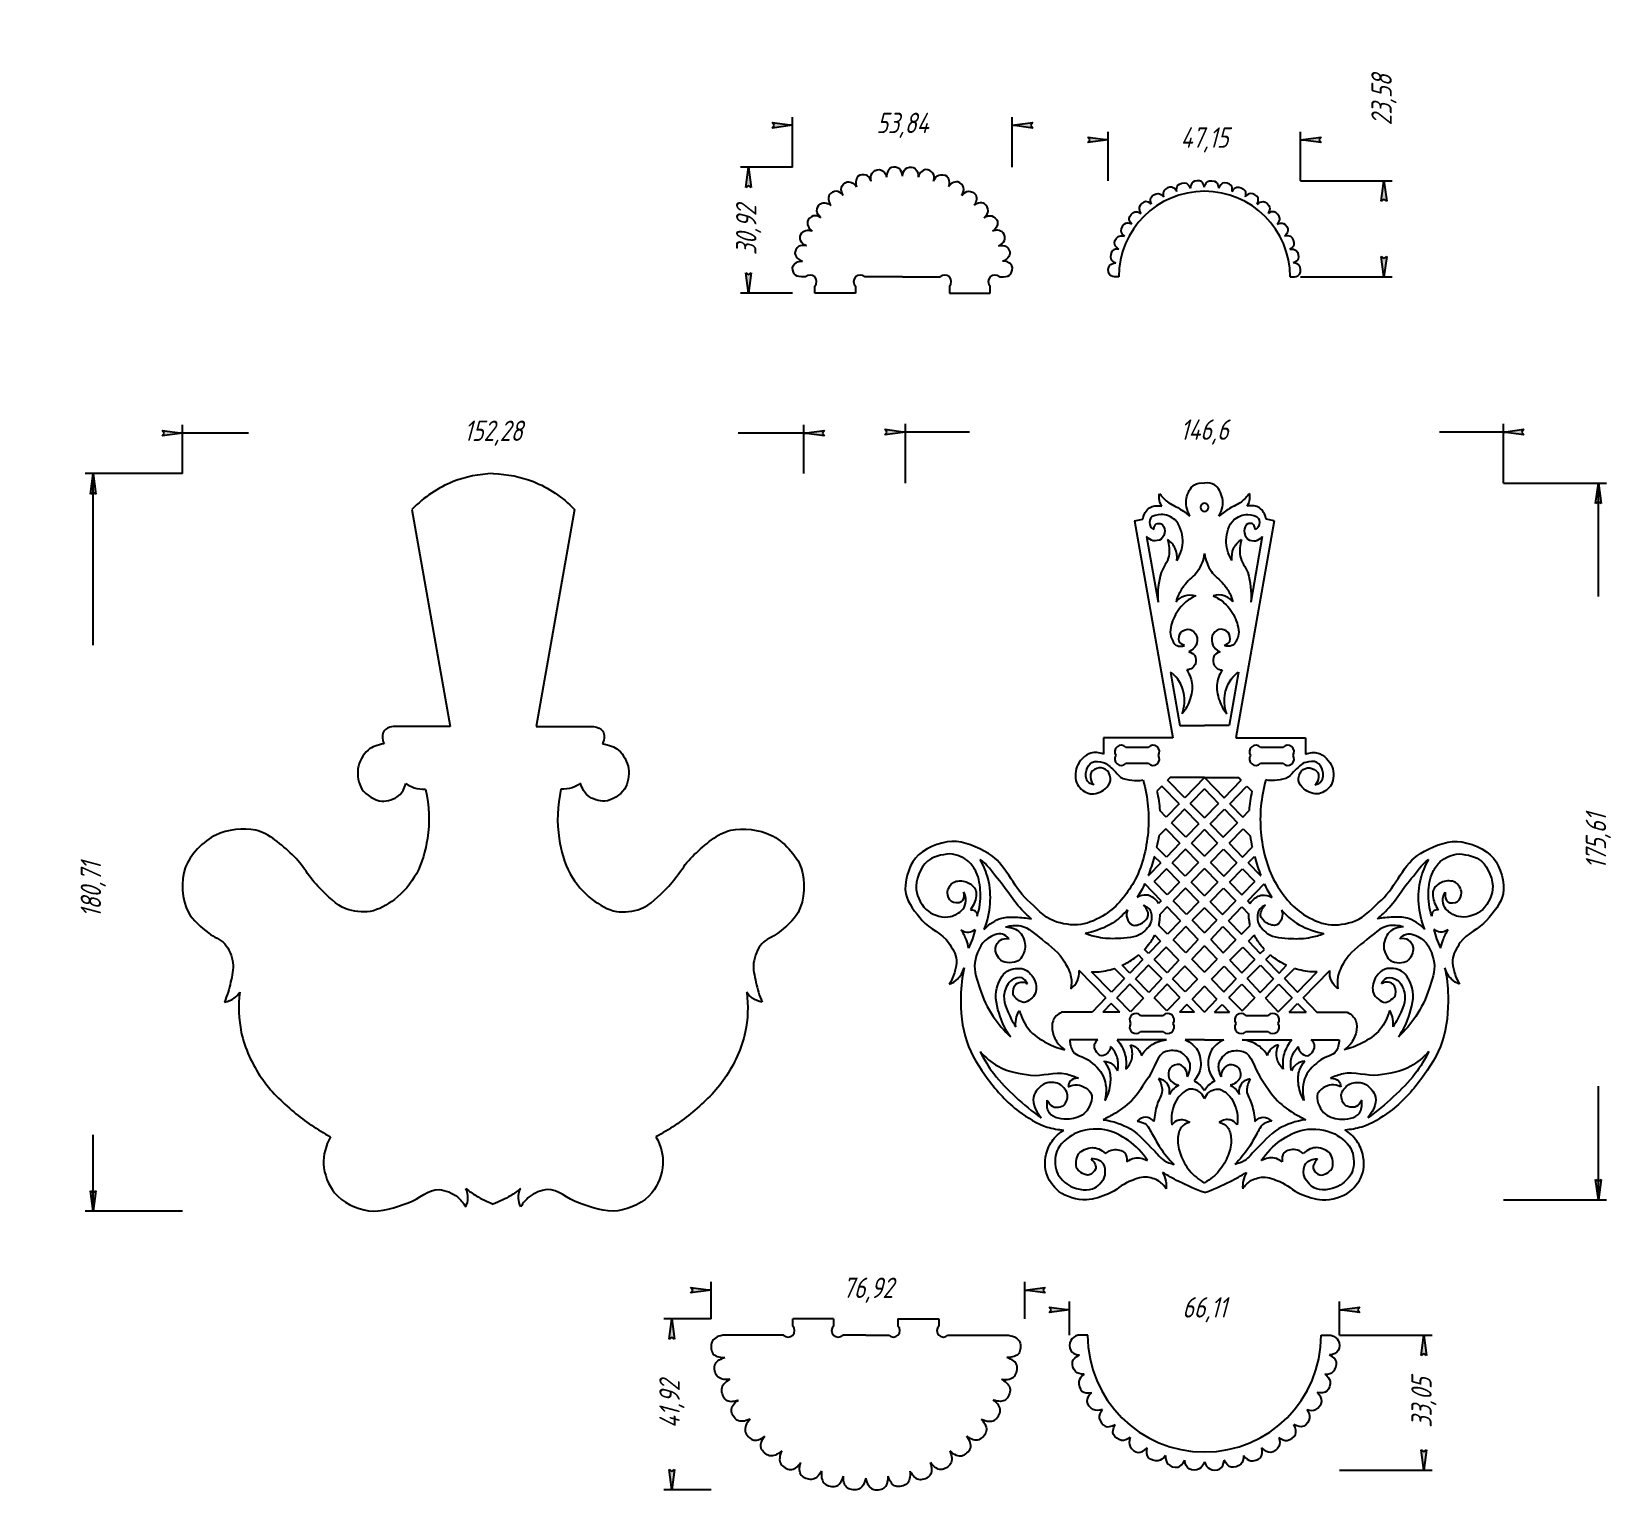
# Model space of a CAD drawing. Header units: millimetres. Extents: x -168 to 218, y -179 to 179.
import ezdxf

# ---------------------------------------------------------------- set-up
doc = ezdxf.new("R2010")
doc.units = ezdxf.units.MM
doc.linetypes.add('K5LT32768', pattern=[0])
doc.linetypes.add('K5LT_THIN', pattern=[0])
doc.styles.add('KDIMTEXTSTYLE', font='GOST_AU.SHX', dxfattribs={"width": 0.96, "oblique": 15, "height": 5})
doc.dimstyles.new('KDIMSTYLE (1.00)', dxfattribs={"dimtxt": 5, "dimasz": 1, "dimexe": 2, "dimexo": 0, "dimgap": 1, "dimtad": 1, "dimtxsty": 'KDIMTEXTSTYLE', "dimsah": 1, "dimcen": 0, "dimdle": 1, "dimadec": 0, "dimazin": 0, "dimtfac": 0.667, "dimtmove": 0, "dimatfit": 3, "dimfxl": 1, "dimtvp": 1, "dimtolj": 1, "dimtzin": 0, "dimarcsym": 0})

msp = doc.modelspace()

# ---------------------------------------------------------------- blocks, each defined once
blk = doc.blocks.new('KDIMARROW_01')
blk.add_hatch(color=0).paths.add_polyline_path([(0, 0), (-5, 0.66), (-4.5, 0), (-5, -0.66)])
at = {"color": 0, "linetype": 'K5LT_THIN'}
for p, q in [((-4.5, 0), (-5, 0.66)), ((-5, 0.66), (0, 0)), ((0, 0), (-5, -0.66)), ((-5, -0.66), (-4.5, 0)), ((0, 0), (-1, 0))]:
    blk.add_line(p, q, dxfattribs=at)

# ---------------------------------------------------------------- dimensions: what is measured, and where the dimension line sits
at = {"color": 7}
for base, p1, p2, location in [((163.795, 142.136), (143.378, 118.559), (143.378, 142.136), (163.795, 161.92)), ((8.1, 145.482), (18.879, 114.559), (18.879, 145.482), (8.1, 130.021)), ((-152.493, 70.376), (-130.616, -110.334), (-130.616, 70.376), (-152.493, -31.624)), ((216.324, 68.073), (193.105, -107.535), (193.105, 68.073), (216.324, -19.731)), ((-10.693, -136.7), (-1.113, -178.616), (-1.113, -136.7), (-10.693, -157.658)), ((173.568, -140.7), (152.857, -173.754), (152.857, -140.7), (173.568, -157.227))]:
    msp.add_linear_dim(base=base, p1=p1, p2=p2, angle=90, location=location, dimstyle='KDIMSTYLE (1.00)', override={"dimexo": 0, "dimpost": '\\H5.0;\\W0.965;\\Q15;<>', "dimblk1": 'KDIMARROW_01', "dimblk2": 'KDIMARROW_01', "dimse1": 0, "dimse2": 0, "dimclrt": 7, "dimtolj": 1}, dxfattribs=at).render()
for base, p1, p2, location in [((18.879, 155.718), (72.715, 145.482), (18.879, 145.482), (45.797, 155.718)), ((96.227, 152.14), (143.378, 142.136), (96.227, 142.136), (119.802, 152.14)), ((-130.616, 80.304), (21.663, 70.376), (-130.616, 70.376), (-54.477, 80.304)), ((46.502, 80.579), (193.105, 68.073), (46.502, 68.073), (119.803, 80.579)), ((-1.113, -129.666), (75.806, -136.7), (-1.113, -136.7), (37.346, -129.666)), ((86.748, -134.466), (152.857, -140.7), (86.748, -140.7), (119.802, -134.466))]:
    msp.add_linear_dim(base=base, p1=p1, p2=p2, location=location, dimstyle='KDIMSTYLE (1.00)', override={"dimexo": 0, "dimpost": '\\H5.0;\\W0.965;\\Q15;<>', "dimblk1": 'KDIMARROW_01', "dimblk2": 'KDIMARROW_01', "dimse1": 0, "dimse2": 0, "dimclrt": 7, "dimtolj": 1}, dxfattribs=at).render()

# ---------------------------------------------------------------- linework, layer by layer
at = {"color": 30, "linetype": 'K5LT32768', "true_color": 0xff8000}
for p, q in [((22.058, 118.559), (21.074, 118.559)), ((24.303, 114.559), (24.303, 116.314)), ((34.303, 116.314), (34.303, 114.559)), ((45.802, 118.559), (36.549, 118.559)), ((45.802, 118.559), (55.056, 118.559)), ((57.301, 116.314), (57.301, 114.559)), ((67.301, 114.559), (67.301, 116.314)), ((69.546, 118.559), (70.531, 118.559)), ((98.802, 118.559), (97.775, 118.559)), ((140.802, 118.559), (141.829, 118.559)), ((34.303, 114.559), (24.303, 114.559)), ((57.301, 114.559), (67.301, 114.559)), ((-74.403, 61.604), (-65.026, 8.424)), ((-34.551, 61.604), (-43.928, 8.424)), ((102.697, 58.854), (104.669, 59.185)), ((102.697, 58.854), (112.074, 5.675)), ((136.908, 58.854), (127.531, 5.675)), ((136.908, 58.854), (134.936, 59.185)), ((105.622, 54.977), (108.454, 38.918)), ((133.983, 54.977), (131.151, 38.918)), ((111.477, 21.774), (113.783, 8.691)), ((128.128, 21.774), (125.821, 8.691)), ((-65.026, 8.424), (-79.026, 8.424)), ((-43.928, 8.424), (-29.928, 8.424)), ((113.783, 8.691), (119.802, 8.691)), ((125.821, 8.691), (119.802, 8.691)), ((112.074, 5.675), (95.074, 5.675)), ((95.074, 5.675), (95.074, 1.675)), ((127.531, 5.675), (144.531, 5.675)), ((144.531, 5.675), (144.531, 1.675)), ((100.549, 3.358), (106.058, 3.358)), ((133.546, 3.358), (139.056, 3.358)), ((106.058, -0.642), (100.549, -0.642)), ((139.056, -0.642), (133.546, -0.642)), ((109.379, -6.175), (108.169, -7.436)), ((113.586, -10.482), (109.379, -6.175)), ((111.396, -4.073), (110.782, -4.714)), ((114.997, -9.027), (110.782, -4.714)), ((119.802, -4.073), (111.396, -4.073)), ((119.802, -4.073), (114.997, -9.027)), ((119.802, -6.83), (116.339, -10.4)), ((119.802, -4.073), (128.208, -4.073)), ((119.802, -4.073), (124.608, -9.027)), ((119.802, -6.83), (123.266, -10.4)), ((124.608, -9.027), (128.823, -4.714)), ((126.019, -10.482), (130.226, -6.175)), ((128.208, -4.073), (128.823, -4.714)), ((130.226, -6.175), (131.436, -7.436)), ((113.586, -10.482), (110.403, -13.762)), ((119.802, -13.944), (116.339, -10.4)), ((119.802, -13.944), (123.266, -10.4)), ((126.019, -10.482), (129.201, -13.762)), ((110.403, -13.762), (108.871, -12.193)), ((114.927, -11.855), (111.746, -15.135)), ((115.209, -18.679), (111.746, -15.135)), ((118.39, -15.4), (114.927, -11.855)), ((118.39, -15.4), (115.209, -18.679)), ((121.215, -15.4), (124.678, -11.855)), ((121.215, -15.4), (124.396, -18.679)), ((124.396, -18.679), (127.859, -15.135)), ((124.678, -11.855), (127.859, -15.135)), ((129.201, -13.762), (130.734, -12.193)), ((110.301, -16.624), (108.615, -18.362)), ((113.764, -20.168), (110.301, -16.624)), ((119.802, -16.847), (116.622, -20.125)), ((119.802, -16.847), (122.983, -20.125)), ((125.841, -20.168), (129.304, -16.624)), ((129.304, -16.624), (130.99, -18.362)), ((110.471, -23.563), (108.089, -21.141)), ((113.764, -20.168), (110.471, -23.563)), ((115.177, -21.614), (111.888, -25.005)), ((118.358, -24.868), (115.177, -21.614)), ((119.802, -23.379), (116.622, -20.125)), ((119.802, -23.379), (122.983, -20.125)), ((121.247, -24.868), (124.428, -21.614)), ((124.428, -21.614), (127.717, -25.005)), ((125.841, -20.168), (129.134, -23.563)), ((129.134, -23.563), (131.516, -21.141)), ((109.072, -25.005), (106.064, -28.106)), ((110.487, -26.449), (107.48, -29.548)), ((109.072, -25.005), (107.516, -23.416)), ((113.67, -29.7), (110.487, -26.449)), ((115.077, -28.25), (111.888, -25.005)), ((118.358, -24.868), (115.077, -28.25)), ((119.802, -26.347), (116.526, -29.724)), ((119.802, -26.347), (123.079, -29.724)), ((121.247, -24.868), (124.528, -28.25)), ((124.528, -28.25), (127.717, -25.005)), ((125.935, -29.7), (129.118, -26.449)), ((129.118, -26.449), (132.125, -29.548)), ((130.533, -25.005), (132.089, -23.416)), ((130.533, -25.005), (133.541, -28.106)), ((109.21, -34.297), (105.169, -30.092)), ((106.064, -28.106), (106.021, -28.062)), ((110.667, -32.796), (107.48, -29.548)), ((113.67, -29.7), (110.667, -32.796)), ((119.802, -33.056), (116.526, -29.724)), ((119.802, -33.056), (123.079, -29.724)), ((125.935, -29.7), (128.938, -32.796)), ((128.938, -32.796), (132.125, -29.548)), ((130.394, -34.297), (134.436, -30.092)), ((133.541, -28.106), (133.584, -28.062)), ((109.21, -34.297), (108.561, -34.967)), ((115.116, -31.177), (112.115, -34.271)), ((115.398, -37.616), (112.115, -34.271)), ((118.389, -34.519), (115.116, -31.177)), ((118.389, -34.519), (115.398, -37.616)), ((121.215, -34.519), (124.488, -31.177)), ((121.215, -34.519), (124.207, -37.616)), ((124.207, -37.616), (127.49, -34.271)), ((124.488, -31.177), (127.49, -34.271)), ((130.394, -34.297), (131.044, -34.967)), ((110.643, -35.788), (108.948, -37.535)), ((113.895, -39.172), (110.643, -35.788)), ((119.802, -35.962), (116.802, -39.046)), ((119.802, -35.962), (122.803, -39.046)), ((125.71, -39.172), (128.962, -35.788)), ((128.962, -35.788), (130.657, -37.535)), ((110.725, -42.453), (108.618, -40.296)), ((113.895, -39.172), (110.725, -42.453)), ((115.278, -40.611), (112.108, -43.869)), ((118.28, -43.734), (115.278, -40.611)), ((119.802, -42.103), (116.802, -39.046)), ((119.802, -42.103), (122.803, -39.046)), ((121.325, -43.734), (124.327, -40.611)), ((124.327, -40.611), (127.497, -43.869)), ((125.71, -39.172), (128.88, -42.453)), ((128.88, -42.453), (130.987, -40.296)), ((106.123, -47.218), (105.123, -46.17)), ((109.041, -44.197), (106.123, -47.218)), ((110.417, -45.605), (107.472, -48.632)), ((109.041, -44.197), (107.608, -42.73)), ((113.546, -48.807), (110.417, -45.605)), ((115.2, -47.035), (112.108, -43.869)), ((118.28, -43.734), (115.2, -47.035)), ((119.802, -45.318), (116.673, -48.543)), ((119.802, -45.318), (122.932, -48.543)), ((121.325, -43.734), (124.405, -47.035)), ((124.405, -47.035), (127.497, -43.869)), ((126.059, -48.807), (129.187, -45.605)), ((129.187, -45.605), (132.133, -48.632)), ((130.564, -44.197), (131.997, -42.73)), ((130.564, -44.197), (133.482, -47.218)), ((133.482, -47.218), (134.482, -46.17)), ((101.519, -51.984), (99.661, -50.079)), ((104.738, -48.652), (101.519, -51.984)), ((106.098, -50.044), (102.866, -53.365)), ((104.738, -48.652), (103.658, -47.546)), ((109.317, -53.338), (106.098, -50.044)), ((110.625, -51.936), (107.472, -48.632)), ((113.546, -48.807), (110.625, -51.936)), ((119.802, -51.747), (116.673, -48.543)), ((119.802, -51.747), (122.932, -48.543)), ((126.059, -48.807), (128.98, -51.936)), ((128.98, -51.936), (132.133, -48.632)), ((130.288, -53.338), (133.507, -50.044)), ((133.507, -50.044), (136.739, -53.365)), ((134.867, -48.652), (135.946, -47.546)), ((134.867, -48.652), (138.086, -51.984)), ((138.086, -51.984), (139.943, -50.079)), ((95.65, -58.06), (89.119, -51.377)), ((97.002, -56.66), (92.159, -51.704)), ((100.198, -53.352), (97.002, -56.66)), ((100.198, -53.352), (97.742, -50.838)), ((106.149, -56.732), (102.866, -53.365)), ((109.317, -53.338), (106.149, -56.732)), ((114.987, -50.282), (111.992, -53.369)), ((115.085, -56.61), (111.992, -53.369)), ((118.117, -53.485), (114.987, -50.282)), ((118.117, -53.485), (115.085, -56.61)), ((121.488, -53.485), (124.618, -50.282)), ((121.488, -53.485), (124.52, -56.61)), ((124.52, -56.61), (127.613, -53.369)), ((124.618, -50.282), (127.613, -53.369)), ((130.288, -53.338), (133.455, -56.732)), ((133.455, -56.732), (136.739, -53.365)), ((139.407, -53.352), (141.863, -50.838)), ((139.407, -53.352), (142.603, -56.66)), ((142.603, -56.66), (147.446, -51.704)), ((143.955, -58.06), (150.486, -51.377)), ((101.541, -54.726), (98.333, -58.022)), ((104.856, -58.118), (101.541, -54.726)), ((110.674, -54.727), (107.443, -58.058)), ((113.804, -57.931), (110.674, -54.727)), ((119.802, -55.209), (116.751, -58.355)), ((119.802, -55.209), (122.854, -58.355)), ((125.801, -57.931), (128.931, -54.727)), ((128.931, -54.727), (132.162, -58.058)), ((134.749, -58.118), (138.064, -54.726)), ((138.064, -54.726), (141.272, -58.022)), ((92.276, -61.553), (84.802, -61.553)), ((95.65, -58.06), (92.276, -61.553)), ((96.976, -59.417), (94.897, -61.553)), ((99.063, -61.553), (94.897, -61.553)), ((99.063, -61.553), (96.976, -59.417)), ((101.715, -61.483), (98.333, -58.022)), ((104.856, -58.118), (101.715, -61.483)), ((110.57, -61.265), (107.443, -58.058)), ((113.804, -57.931), (110.57, -61.265)), ((115.489, -59.656), (113.649, -61.553)), ((117.342, -61.553), (113.649, -61.553)), ((117.342, -61.553), (115.489, -59.656)), ((119.802, -61.553), (116.751, -58.355)), ((119.802, -61.553), (122.854, -58.355)), ((122.263, -61.553), (124.116, -59.656)), ((122.263, -61.553), (125.956, -61.553)), ((124.116, -59.656), (125.956, -61.553)), ((125.801, -57.931), (129.035, -61.265)), ((129.035, -61.265), (132.162, -58.058)), ((134.749, -58.118), (137.89, -61.483)), ((137.89, -61.483), (141.272, -58.022)), ((140.542, -61.553), (142.629, -59.417)), ((140.542, -61.553), (144.708, -61.553)), ((142.629, -59.417), (144.708, -61.553)), ((143.955, -58.06), (147.329, -61.553)), ((147.329, -61.553), (154.802, -61.553)), ((104.154, -62.341), (109.664, -62.341)), ((129.941, -62.341), (135.451, -62.341)), ((93.648, -68.347), (86.802, -68.347)), ((110.533, -68.347), (98.396, -68.347)), ((109.664, -66.341), (104.154, -66.341)), ((119.802, -68.347), (115.073, -68.347)), ((119.802, -68.347), (124.532, -68.347)), ((129.072, -68.347), (141.209, -68.347)), ((135.451, -66.341), (129.941, -66.341)), ((145.957, -68.347), (152.802, -68.347)), ((28.909, -136.7), (18.909, -136.7)), ((18.909, -138.455), (18.909, -136.7)), ((28.909, -136.7), (28.909, -138.455)), ((44.696, -136.7), (54.696, -136.7)), ((44.696, -136.7), (44.696, -138.455)), ((54.696, -136.7), (54.696, -138.455)), ((16.664, -140.7), (1.802, -140.7)), ((36.802, -140.7), (31.154, -140.7)), ((36.802, -140.7), (42.451, -140.7)), ((56.941, -140.7), (71.802, -140.7)), ((91.183, -140.7), (88.802, -140.7)), ((148.422, -140.7), (150.802, -140.7))]:
    msp.add_line(p, q, dxfattribs=at)
for centre, radius, start, end in [((119.802, 118.559), 21, 0, 180), ((23.181, 117.436), 1.588, 315, 135), ((35.426, 117.436), 1.588, 45, 225), ((56.179, 117.436), 1.588, 315, 135), ((68.424, 117.436), 1.588, 45, 225), ((119.802, 62.138), 1, 90, 270), ((119.802, 62.138), 1, 270, 90), ((99.426, 2.236), 1.588, 45, 213.5549), ((99.426, 0.481), 1.588, 146.4451, 315), ((107.181, 2.236), 1.588, 326.4451, 135), ((107.181, 0.481), 1.588, 225, 33.5549), ((132.424, 2.236), 1.588, 45, 213.5549), ((132.424, 0.481), 1.588, 146.4451, 315), ((140.179, 2.236), 1.588, 326.4451, 135), ((140.179, 0.481), 1.588, 225, 33.5549), ((103.032, -63.464), 1.588, 45, 213.5549), ((103.032, -65.219), 1.588, 146.4451, 315), ((110.787, -63.464), 1.588, 326.4451, 135), ((110.787, -65.219), 1.588, 225, 33.5549), ((128.818, -63.464), 1.588, 45, 213.5549), ((128.818, -65.219), 1.588, 146.4451, 315), ((136.573, -63.464), 1.588, 326.4451, 135), ((136.573, -65.219), 1.588, 225, 33.5549), ((17.787, -139.578), 1.588, 225, 45), ((30.032, -139.578), 1.588, 135, 315), ((43.573, -139.578), 1.588, 225, 45), ((55.818, -139.578), 1.588, 135, 315), ((119.802, -140.7), 28.62, 180, 0)]:
    msp.add_arc(centre, radius, start, end, dxfattribs=at)
for points, knots in [([(38.161, 142.077), (37.84, 142.855), (37.414, 143.341), (36.882, 143.536), (36.345, 143.732), (35.375, 143.617), (34.95, 143.235), (34.625, 142.942), (34.404, 142.34), (34.357, 141.864), (34.318, 141.474), (34.381, 141.07), (34.544, 140.654)], [0, 0, 0, 0, 1, 1, 1, 2, 2, 2, 3, 3, 3, 4, 4, 4, 4]), ([(38.161, 142.077), (37.963, 142.895), (38.022, 143.539), (38.338, 144.009), (38.657, 144.483), (39.509, 144.96), (40.078, 144.901), (40.513, 144.856), (41.046, 144.498), (41.364, 144.14), (41.624, 143.847), (41.811, 143.485), (41.923, 143.052)], [0, 0, 0, 0, 1, 1, 1, 2, 2, 2, 3, 3, 3, 4, 4, 4, 4]), ([(45.802, 143.287), (45.738, 144.126), (45.483, 144.72), (45.037, 145.07), (44.587, 145.422), (43.629, 145.613), (43.106, 145.381), (42.707, 145.203), (42.311, 144.698), (42.119, 144.26), (41.962, 143.901), (41.896, 143.498), (41.923, 143.052)], [0, 0, 0, 0, 1, 1, 1, 2, 2, 2, 3, 3, 3, 4, 4, 4, 4]), ([(45.802, 143.287), (45.867, 144.126), (46.122, 144.72), (46.568, 145.07), (47.018, 145.422), (47.976, 145.613), (48.499, 145.381), (48.898, 145.203), (49.294, 144.698), (49.486, 144.26), (49.643, 143.901), (49.709, 143.498), (49.682, 143.052)], [0, 0, 0, 0, 1, 1, 1, 2, 2, 2, 3, 3, 3, 4, 4, 4, 4]), ([(53.444, 142.077), (53.642, 142.895), (53.583, 143.539), (53.266, 144.009), (52.948, 144.483), (52.096, 144.96), (51.527, 144.901), (51.092, 144.856), (50.559, 144.498), (50.241, 144.14), (49.981, 143.847), (49.794, 143.485), (49.682, 143.052)], [0, 0, 0, 0, 1, 1, 1, 2, 2, 2, 3, 3, 3, 4, 4, 4, 4]), ([(53.444, 142.077), (53.765, 142.855), (54.191, 143.341), (54.723, 143.536), (55.26, 143.732), (56.23, 143.617), (56.655, 143.235), (56.98, 142.942), (57.201, 142.34), (57.248, 141.864), (57.286, 141.474), (57.224, 141.07), (57.061, 140.654)], [0, 0, 0, 0, 1, 1, 1, 2, 2, 2, 3, 3, 3, 4, 4, 4, 4]), ([(31.267, 138.565), (30.722, 139.205), (30.166, 139.536), (29.6, 139.557), (29.029, 139.577), (28.142, 139.169), (27.856, 138.673), (27.637, 138.295), (27.613, 137.654), (27.716, 137.186), (27.799, 136.803), (27.983, 136.439), (28.267, 136.094)], [0, 0, 0, 0, 1, 1, 1, 2, 2, 2, 3, 3, 3, 4, 4, 4, 4]), ([(31.267, 138.565), (30.826, 139.281), (30.684, 139.912), (30.839, 140.457), (30.996, 141.006), (31.659, 141.723), (32.218, 141.843), (32.646, 141.934), (33.263, 141.758), (33.676, 141.517), (34.014, 141.319), (34.304, 141.031), (34.544, 140.654)], [0, 0, 0, 0, 1, 1, 1, 2, 2, 2, 3, 3, 3, 4, 4, 4, 4]), ([(60.338, 138.565), (60.779, 139.281), (60.921, 139.912), (60.766, 140.457), (60.609, 141.006), (59.946, 141.723), (59.387, 141.843), (58.959, 141.934), (58.342, 141.758), (57.929, 141.517), (57.591, 141.319), (57.301, 141.031), (57.061, 140.654)], [0, 0, 0, 0, 1, 1, 1, 2, 2, 2, 3, 3, 3, 4, 4, 4, 4]), ([(60.338, 138.565), (60.883, 139.205), (61.439, 139.536), (62.005, 139.557), (62.576, 139.577), (63.463, 139.169), (63.749, 138.673), (63.968, 138.295), (63.992, 137.654), (63.889, 137.186), (63.805, 136.803), (63.622, 136.439), (63.338, 136.094)], [0, 0, 0, 0, 1, 1, 1, 2, 2, 2, 3, 3, 3, 4, 4, 4, 4]), ([(106.855, 136.379), (106.583, 136.998), (106.524, 137.513), (106.678, 137.924), (106.887, 138.483), (107.888, 139.084), (108.487, 139.021), (108.928, 138.975), (109.366, 138.696), (109.802, 138.185)], [0, 0, 0, 0, 1, 1, 1, 2, 2, 2, 3, 3, 3, 3]), ([(112.996, 139.508), (112.655, 140.092), (112.273, 140.442), (111.85, 140.56), (111.275, 140.719), (110.2, 140.262), (109.899, 139.741), (109.677, 139.357), (109.645, 138.838), (109.802, 138.185)], [0, 0, 0, 0, 1, 1, 1, 2, 2, 2, 3, 3, 3, 3]), ([(112.996, 139.508), (112.928, 140.181), (113.031, 140.689), (113.304, 141.032), (113.676, 141.499), (114.814, 141.761), (115.364, 141.517), (115.769, 141.336), (116.1, 140.936), (116.357, 140.315)], [0, 0, 0, 0, 1, 1, 1, 2, 2, 2, 3, 3, 3, 3]), ([(119.802, 140.586), (119.658, 141.247), (119.404, 141.698), (119.038, 141.94), (118.54, 142.269), (117.376, 142.167), (116.929, 141.764), (116.6, 141.468), (116.409, 140.985), (116.357, 140.315)], [0, 0, 0, 0, 1, 1, 1, 2, 2, 2, 3, 3, 3, 3]), ([(119.802, 140.586), (119.946, 141.247), (120.201, 141.698), (120.567, 141.94), (121.065, 142.269), (122.228, 142.167), (122.676, 141.764), (123.005, 141.468), (123.196, 140.985), (123.248, 140.315)], [0, 0, 0, 0, 1, 1, 1, 2, 2, 2, 3, 3, 3, 3]), ([(126.609, 139.508), (126.676, 140.181), (126.574, 140.689), (126.301, 141.032), (125.929, 141.499), (124.791, 141.761), (124.241, 141.517), (123.836, 141.336), (123.505, 140.936), (123.248, 140.315)], [0, 0, 0, 0, 1, 1, 1, 2, 2, 2, 3, 3, 3, 3]), ([(126.609, 139.508), (126.95, 140.092), (127.332, 140.442), (127.755, 140.56), (128.33, 140.719), (129.405, 140.262), (129.706, 139.741), (129.928, 139.357), (129.96, 138.838), (129.802, 138.185)], [0, 0, 0, 0, 1, 1, 1, 2, 2, 2, 3, 3, 3, 3]), ([(132.75, 136.379), (133.022, 136.998), (133.081, 137.513), (132.927, 137.924), (132.718, 138.483), (131.716, 139.084), (131.118, 139.021), (130.677, 138.975), (130.238, 138.696), (129.802, 138.185)], [0, 0, 0, 0, 1, 1, 1, 2, 2, 2, 3, 3, 3, 3]), ([(25.797, 133.094), (25.156, 133.639), (24.825, 134.195), (24.805, 134.761), (24.784, 135.332), (25.193, 136.219), (25.688, 136.505), (26.066, 136.724), (26.707, 136.748), (27.175, 136.646), (27.558, 136.562), (27.922, 136.378), (28.267, 136.094)], [0, 0, 0, 0, 1, 1, 1, 2, 2, 2, 3, 3, 3, 4, 4, 4, 4]), ([(65.808, 133.094), (66.449, 133.639), (66.78, 134.195), (66.8, 134.761), (66.821, 135.332), (66.412, 136.219), (65.917, 136.505), (65.539, 136.724), (64.897, 136.748), (64.43, 136.646), (64.047, 136.562), (63.683, 136.378), (63.338, 136.094)], [0, 0, 0, 0, 1, 1, 1, 2, 2, 2, 3, 3, 3, 4, 4, 4, 4]), ([(106.855, 136.379), (106.35, 136.829), (105.879, 137.045), (105.441, 137.025), (104.845, 136.999), (103.963, 136.232), (103.838, 135.644), (103.746, 135.21), (103.875, 134.707), (104.227, 134.134)], [0, 0, 0, 0, 1, 1, 1, 2, 2, 2, 3, 3, 3, 3]), ([(132.75, 136.379), (133.255, 136.829), (133.726, 137.045), (134.164, 137.025), (134.76, 136.999), (135.642, 136.232), (135.767, 135.644), (135.859, 135.21), (135.73, 134.707), (135.378, 134.134)], [0, 0, 0, 0, 1, 1, 1, 2, 2, 2, 3, 3, 3, 3]), ([(25.797, 133.094), (25.08, 133.535), (24.449, 133.678), (23.904, 133.522), (23.355, 133.365), (22.638, 132.703), (22.518, 132.143), (22.427, 131.715), (22.603, 131.098), (22.845, 130.686), (23.043, 130.347), (23.33, 130.058), (23.707, 129.817)], [0, 0, 0, 0, 1, 1, 1, 2, 2, 2, 3, 3, 3, 4, 4, 4, 4]), ([(65.808, 133.094), (66.525, 133.535), (67.156, 133.678), (67.701, 133.522), (68.25, 133.365), (68.967, 132.703), (69.086, 132.143), (69.178, 131.715), (69.002, 131.098), (68.76, 130.686), (68.562, 130.347), (68.275, 130.058), (67.898, 129.817)], [0, 0, 0, 0, 1, 1, 1, 2, 2, 2, 3, 3, 3, 4, 4, 4, 4]), ([(101.982, 131.506), (101.363, 131.778), (100.848, 131.837), (100.437, 131.683), (99.878, 131.474), (99.277, 130.473), (99.34, 129.874), (99.386, 129.433), (99.665, 128.995), (100.176, 128.559)], [0, 0, 0, 0, 1, 1, 1, 2, 2, 2, 3, 3, 3, 3]), ([(101.982, 131.506), (101.532, 132.011), (101.317, 132.482), (101.336, 132.921), (101.362, 133.517), (102.129, 134.398), (102.718, 134.523), (103.151, 134.616), (103.654, 134.486), (104.227, 134.134)], [0, 0, 0, 0, 1, 1, 1, 2, 2, 2, 3, 3, 3, 3]), ([(137.623, 131.506), (138.073, 132.011), (138.288, 132.482), (138.269, 132.921), (138.243, 133.517), (137.476, 134.398), (136.887, 134.523), (136.454, 134.616), (135.951, 134.486), (135.378, 134.134)], [0, 0, 0, 0, 1, 1, 1, 2, 2, 2, 3, 3, 3, 3]), ([(137.623, 131.506), (138.242, 131.778), (138.757, 131.837), (139.168, 131.683), (139.727, 131.474), (140.328, 130.473), (140.265, 129.874), (140.219, 129.433), (139.94, 128.995), (139.429, 128.559)], [0, 0, 0, 0, 1, 1, 1, 2, 2, 2, 3, 3, 3, 3]), ([(22.284, 126.2), (21.506, 126.521), (21.02, 126.947), (20.826, 127.48), (20.63, 128.016), (20.744, 128.986), (21.127, 129.411), (21.419, 129.736), (22.021, 129.957), (22.497, 130.004), (22.888, 130.043), (23.291, 129.98), (23.707, 129.817)], [0, 0, 0, 0, 1, 1, 1, 2, 2, 2, 3, 3, 3, 4, 4, 4, 4]), ([(69.321, 126.2), (70.099, 126.521), (70.585, 126.947), (70.779, 127.48), (70.975, 128.016), (70.861, 128.986), (70.478, 129.411), (70.186, 129.736), (69.584, 129.957), (69.107, 130.004), (68.717, 130.043), (68.314, 129.98), (67.898, 129.817)], [0, 0, 0, 0, 1, 1, 1, 2, 2, 2, 3, 3, 3, 4, 4, 4, 4]), ([(98.854, 125.365), (98.269, 125.707), (97.919, 126.089), (97.802, 126.511), (97.642, 127.086), (98.099, 128.161), (98.62, 128.462), (99.004, 128.684), (99.523, 128.716), (100.176, 128.559)], [0, 0, 0, 0, 1, 1, 1, 2, 2, 2, 3, 3, 3, 3]), ([(140.751, 125.365), (141.335, 125.707), (141.686, 126.089), (141.803, 126.511), (141.963, 127.086), (141.506, 128.161), (140.984, 128.462), (140.601, 128.684), (140.082, 128.716), (139.429, 128.559)], [0, 0, 0, 0, 1, 1, 1, 2, 2, 2, 3, 3, 3, 3]), ([(22.284, 126.2), (21.466, 126.398), (20.822, 126.339), (20.352, 126.023), (19.878, 125.704), (19.401, 124.852), (19.46, 124.283), (19.506, 123.848), (19.863, 123.316), (20.221, 122.998), (20.514, 122.737), (20.877, 122.55), (21.309, 122.438)], [0, 0, 0, 0, 1, 1, 1, 2, 2, 2, 3, 3, 3, 4, 4, 4, 4]), ([(69.321, 126.2), (70.139, 126.398), (70.782, 126.339), (71.253, 126.023), (71.726, 125.704), (72.204, 124.852), (72.145, 124.283), (72.099, 123.848), (71.742, 123.316), (71.384, 122.998), (71.091, 122.737), (70.728, 122.55), (70.296, 122.438)], [0, 0, 0, 0, 1, 1, 1, 2, 2, 2, 3, 3, 3, 4, 4, 4, 4]), ([(98.854, 125.365), (98.18, 125.433), (97.672, 125.33), (97.329, 125.057), (96.862, 124.685), (96.6, 123.547), (96.845, 122.997), (97.025, 122.592), (97.426, 122.261), (98.047, 122.005)], [0, 0, 0, 0, 1, 1, 1, 2, 2, 2, 3, 3, 3, 3]), ([(140.751, 125.365), (141.424, 125.433), (141.933, 125.33), (142.276, 125.057), (142.743, 124.685), (143.005, 123.547), (142.76, 122.997), (142.58, 122.592), (142.179, 122.261), (141.558, 122.005)], [0, 0, 0, 0, 1, 1, 1, 2, 2, 2, 3, 3, 3, 3]), ([(21.074, 118.559), (20.235, 118.623), (19.641, 118.878), (19.291, 119.325), (18.939, 119.774), (18.748, 120.732), (18.981, 121.255), (19.158, 121.654), (19.663, 122.05), (20.101, 122.242), (20.46, 122.4), (20.863, 122.465), (21.309, 122.438)], [0, 0, 0, 0, 1, 1, 1, 2, 2, 2, 3, 3, 3, 4, 4, 4, 4]), ([(70.531, 118.559), (71.37, 118.623), (71.964, 118.878), (72.314, 119.325), (72.666, 119.774), (72.857, 120.732), (72.624, 121.255), (72.447, 121.654), (71.942, 122.05), (71.504, 122.242), (71.144, 122.4), (70.742, 122.465), (70.296, 122.438)], [0, 0, 0, 0, 1, 1, 1, 2, 2, 2, 3, 3, 3, 4, 4, 4, 4]), ([(97.775, 118.559), (97.114, 118.703), (96.663, 118.958), (96.421, 119.323), (96.092, 119.821), (96.194, 120.985), (96.597, 121.432), (96.893, 121.762), (97.377, 121.952), (98.047, 122.005)], [0, 0, 0, 0, 1, 1, 1, 2, 2, 2, 3, 3, 3, 3]), ([(141.829, 118.559), (142.49, 118.703), (142.942, 118.958), (143.184, 119.323), (143.513, 119.821), (143.411, 120.985), (143.008, 121.432), (142.712, 121.762), (142.228, 121.952), (141.558, 122.005)], [0, 0, 0, 0, 1, 1, 1, 2, 2, 2, 3, 3, 3, 3]), ([(-54.477, 70.376), (-57.981, 70.276), (-61.256, 69.627), (-64.301, 68.427), (-68.008, 66.967), (-71.375, 64.693), (-74.403, 61.604)], [0, 0, 0, 0, 1, 1, 1, 2, 2, 2, 2]), ([(-54.477, 70.376), (-50.973, 70.276), (-47.698, 69.627), (-44.652, 68.427), (-40.945, 66.967), (-37.578, 64.693), (-34.551, 61.604)], [0, 0, 0, 0, 1, 1, 1, 2, 2, 2, 2]), ([(116.242, 60.001), (115.419, 61.54), (115.142, 62.984), (115.411, 64.334), (115.646, 65.514), (116.342, 67.093), (117.37, 67.657), (118.027, 68.018), (118.838, 68.157), (119.802, 68.073)], [0, 0, 0, 0, 1, 1, 1, 2, 2, 2, 3, 3, 3, 3]), ([(123.363, 60.001), (124.186, 61.54), (124.463, 62.984), (124.194, 64.334), (123.958, 65.514), (123.263, 67.093), (122.235, 67.657), (121.578, 68.018), (120.767, 68.157), (119.802, 68.073)], [0, 0, 0, 0, 1, 1, 1, 2, 2, 2, 3, 3, 3, 3]), ([(104.669, 59.185), (104.953, 60.522), (105.507, 61.456), (106.331, 61.989), (107.096, 62.485), (108.095, 62.633), (109.328, 62.435)], [0, 0, 0, 0, 1, 1, 1, 2, 2, 2, 2]), ([(109.328, 62.435), (108.944, 63.017), (108.726, 63.62), (108.675, 64.245), (108.641, 64.661), (108.68, 65.086), (108.794, 65.521)], [0, 0, 0, 0, 1, 1, 1, 2, 2, 2, 2]), ([(108.794, 65.521), (109.362, 64.752), (110.005, 64.08), (110.723, 63.503), (111.584, 62.811), (112.69, 62.441), (113.631, 61.841), (114.528, 61.269), (115.398, 60.656), (116.242, 60.001)], [0, 0, 0, 0, 1, 1, 1, 2, 2, 2, 3, 3, 3, 3]), ([(130.811, 65.521), (130.243, 64.752), (129.6, 64.08), (128.882, 63.503), (128.021, 62.811), (126.915, 62.441), (125.974, 61.841), (125.077, 61.269), (124.207, 60.656), (123.363, 60.001)], [0, 0, 0, 0, 1, 1, 1, 2, 2, 2, 3, 3, 3, 3]), ([(130.277, 62.435), (130.661, 63.017), (130.879, 63.62), (130.93, 64.245), (130.964, 64.661), (130.925, 65.086), (130.811, 65.521)], [0, 0, 0, 0, 1, 1, 1, 2, 2, 2, 2]), ([(134.936, 59.185), (134.652, 60.522), (134.098, 61.456), (133.274, 61.989), (132.508, 62.485), (131.509, 62.633), (130.277, 62.435)], [0, 0, 0, 0, 1, 1, 1, 2, 2, 2, 2]), ([(107.403, 56.715), (107.443, 57.397), (107.641, 57.842), (107.996, 58.051), (108.292, 58.224), (108.894, 58.215), (109.213, 58.08), (109.71, 57.869), (110.034, 56.959), (110.073, 56.389), (110.121, 55.706), (109.697, 54.705), (109.153, 54.312), (108.692, 53.977), (107.844, 53.844), (107.254, 53.955), (106.667, 54.067), (106.123, 54.407), (105.622, 54.977)], [0, 0, 0, 0, 1, 1, 1, 2, 2, 2, 3, 3, 3, 4, 4, 4, 5, 5, 5, 6, 6, 6, 6]), ([(113.071, 49.118), (114.066, 50.804), (114.531, 52.465), (114.465, 54.104), (114.398, 55.78), (113.822, 58.004), (112.596, 59.059), (111.747, 59.79), (110.324, 60.446), (109.183, 60.395), (108.315, 60.356), (106.934, 60.094), (106.572, 59.416), (106.314, 58.932), (106.247, 57.941), (106.572, 57.427), (106.75, 57.145), (107.027, 56.907), (107.403, 56.715)], [0, 0, 0, 0, 1, 1, 1, 2, 2, 2, 3, 3, 3, 4, 4, 4, 5, 5, 5, 6, 6, 6, 6]), ([(126.534, 49.118), (125.539, 50.804), (125.074, 52.465), (125.14, 54.104), (125.207, 55.78), (125.782, 58.004), (127.009, 59.059), (127.858, 59.79), (129.281, 60.446), (130.422, 60.395), (131.29, 60.356), (132.671, 60.094), (133.033, 59.416), (133.291, 58.932), (133.358, 57.941), (133.033, 57.427), (132.854, 57.145), (132.577, 56.907), (132.202, 56.715)], [0, 0, 0, 0, 1, 1, 1, 2, 2, 2, 3, 3, 3, 4, 4, 4, 5, 5, 5, 6, 6, 6, 6]), ([(132.202, 56.715), (132.162, 57.397), (131.964, 57.842), (131.609, 58.051), (131.313, 58.224), (130.711, 58.215), (130.392, 58.08), (129.895, 57.869), (129.571, 56.959), (129.531, 56.389), (129.484, 55.706), (129.908, 54.705), (130.451, 54.312), (130.913, 53.977), (131.761, 53.844), (132.351, 53.955), (132.938, 54.067), (133.482, 54.407), (133.983, 54.977)], [0, 0, 0, 0, 1, 1, 1, 2, 2, 2, 3, 3, 3, 4, 4, 4, 5, 5, 5, 6, 6, 6, 6]), ([(110.726, 54.252), (111.161, 52.83), (111.269, 51.465), (111.053, 50.157), (110.819, 48.745), (109.652, 47.514), (109.213, 46.121), (108.496, 43.847), (108.242, 41.446), (108.454, 38.918)], [0, 0, 0, 0, 1, 1, 1, 2, 2, 2, 3, 3, 3, 3]), ([(113.071, 49.118), (113.183, 50.202), (113.045, 51.172), (112.655, 52.027), (112.265, 52.884), (111.622, 53.625), (110.726, 54.252)], [0, 0, 0, 0, 1, 1, 1, 2, 2, 2, 2]), ([(126.534, 49.118), (126.422, 50.202), (126.56, 51.172), (126.95, 52.027), (127.34, 52.884), (127.983, 53.625), (128.879, 54.252)], [0, 0, 0, 0, 1, 1, 1, 2, 2, 2, 2]), ([(128.879, 54.252), (128.444, 52.83), (128.336, 51.465), (128.552, 50.157), (128.786, 48.745), (129.953, 47.514), (130.392, 46.121), (131.109, 43.847), (131.362, 41.446), (131.151, 38.918)], [0, 0, 0, 0, 1, 1, 1, 2, 2, 2, 3, 3, 3, 3]), ([(119.802, 50.81), (119.517, 49.169), (118.955, 47.705), (118.115, 46.418), (117.348, 45.241), (115.99, 44.463), (115.118, 43.332), (114.549, 42.594), (113.979, 41.824), (113.575, 40.988), (113.261, 40.338), (113.014, 39.656), (112.833, 38.94)], [0, 0, 0, 0, 1, 1, 1, 2, 2, 2, 3, 3, 3, 4, 4, 4, 4]), ([(119.802, 50.81), (120.088, 49.169), (120.65, 47.705), (121.49, 46.418), (122.257, 45.241), (123.615, 44.463), (124.487, 43.332), (125.055, 42.594), (125.626, 41.824), (126.03, 40.988), (126.343, 40.338), (126.591, 39.656), (126.772, 38.94)], [0, 0, 0, 0, 1, 1, 1, 2, 2, 2, 3, 3, 3, 4, 4, 4, 4]), ([(117.686, 40.47), (116.654, 39.989), (115.738, 39.388), (114.938, 38.667), (113.78, 37.624), (112.748, 36.224), (112.19, 34.786), (111.69, 33.494), (111.163, 31.836), (111.555, 30.561), (111.81, 29.732), (112.323, 28.544), (113.083, 28.243), (113.582, 28.046), (114.189, 28.051), (114.904, 28.26)], [0, 0, 0, 0, 1, 1, 1, 2, 2, 2, 3, 3, 3, 4, 4, 4, 5, 5, 5, 5]), ([(112.833, 38.94), (113.454, 39.698), (114.156, 40.208), (114.938, 40.47), (115.764, 40.746), (116.68, 40.746), (117.686, 40.47)], [0, 0, 0, 0, 1, 1, 1, 2, 2, 2, 2]), ([(126.772, 38.94), (126.151, 39.698), (125.449, 40.208), (124.667, 40.47), (123.841, 40.746), (122.925, 40.746), (121.919, 40.47)], [0, 0, 0, 0, 1, 1, 1, 2, 2, 2, 2]), ([(121.919, 40.47), (122.951, 39.989), (123.866, 39.388), (124.667, 38.667), (125.825, 37.624), (126.857, 36.224), (127.414, 34.786), (127.915, 33.494), (128.441, 31.836), (128.05, 30.561), (127.795, 29.732), (127.282, 28.544), (126.521, 28.243), (126.023, 28.046), (125.416, 28.051), (124.701, 28.26)], [0, 0, 0, 0, 1, 1, 1, 2, 2, 2, 3, 3, 3, 4, 4, 4, 5, 5, 5, 5]), ([(114.904, 28.26), (114.242, 28.537), (113.813, 28.898), (113.616, 29.342), (113.362, 29.913), (113.616, 30.993), (114.011, 31.471), (114.451, 32.005), (115.647, 32.389), (116.312, 32.21), (116.917, 32.047), (117.631, 31.285), (117.875, 30.664), (118.129, 30.018), (118.026, 29.029), (117.737, 28.38), (117.429, 27.688), (116.844, 27.123), (115.983, 26.686)], [0, 0, 0, 0, 1, 1, 1, 2, 2, 2, 3, 3, 3, 4, 4, 4, 5, 5, 5, 6, 6, 6, 6]), ([(124.701, 28.26), (125.363, 28.537), (125.792, 28.898), (125.989, 29.342), (126.243, 29.913), (125.988, 30.993), (125.594, 31.471), (125.154, 32.005), (123.958, 32.389), (123.293, 32.21), (122.688, 32.047), (121.974, 31.285), (121.73, 30.664), (121.476, 30.018), (121.578, 29.029), (121.868, 28.38), (122.176, 27.688), (122.761, 27.123), (123.622, 26.686)], [0, 0, 0, 0, 1, 1, 1, 2, 2, 2, 3, 3, 3, 4, 4, 4, 5, 5, 5, 6, 6, 6, 6]), ([(115.983, 26.686), (116.656, 26.507), (117.133, 26.207), (117.414, 25.784), (117.732, 25.306), (117.798, 24.453), (117.614, 23.881), (117.487, 23.483), (117.199, 23.041), (116.87, 22.779), (116.503, 22.486), (116.036, 22.324), (115.468, 22.292)], [0, 0, 0, 0, 1, 1, 1, 2, 2, 2, 3, 3, 3, 4, 4, 4, 4]), ([(123.622, 26.686), (122.949, 26.507), (122.472, 26.207), (122.191, 25.784), (121.873, 25.306), (121.807, 24.453), (121.991, 23.881), (122.118, 23.483), (122.406, 23.041), (122.735, 22.779), (123.102, 22.486), (123.569, 22.324), (124.137, 22.292)], [0, 0, 0, 0, 1, 1, 1, 2, 2, 2, 3, 3, 3, 4, 4, 4, 4]), ([(114.353, 11.507), (114.94, 13.289), (115.064, 14.992), (114.723, 16.618), (114.478, 17.792), (113.982, 19.045), (113.26, 20.018), (112.773, 20.676), (112.178, 21.262), (111.477, 21.774)], [0, 0, 0, 0, 1, 1, 1, 2, 2, 2, 3, 3, 3, 3]), ([(115.468, 22.292), (116.222, 21.07), (116.654, 19.825), (116.764, 18.555), (116.884, 17.162), (116.49, 15.614), (115.96, 14.289), (115.568, 13.309), (115.032, 12.381), (114.353, 11.507)], [0, 0, 0, 0, 1, 1, 1, 2, 2, 2, 3, 3, 3, 3]), ([(124.137, 22.292), (123.383, 21.07), (122.951, 19.825), (122.841, 18.555), (122.721, 17.162), (123.115, 15.614), (123.645, 14.289), (124.037, 13.309), (124.573, 12.381), (125.252, 11.507)], [0, 0, 0, 0, 1, 1, 1, 2, 2, 2, 3, 3, 3, 3]), ([(125.252, 11.507), (124.665, 13.289), (124.541, 14.992), (124.881, 16.618), (125.127, 17.792), (125.623, 19.045), (126.345, 20.018), (126.832, 20.676), (127.427, 21.262), (128.128, 21.774)], [0, 0, 0, 0, 1, 1, 1, 2, 2, 2, 3, 3, 3, 3]), ([(-79.026, 8.424), (-80.123, 8.24), (-80.877, 7.849), (-81.286, 7.251), (-81.784, 6.524), (-81.772, 5.491), (-81.25, 4.153)], [0, 0, 0, 0, 1, 1, 1, 2, 2, 2, 2]), ([(-29.928, 8.424), (-28.83, 8.24), (-28.077, 7.849), (-27.667, 7.251), (-27.17, 6.524), (-27.182, 5.491), (-27.703, 4.153)], [0, 0, 0, 0, 1, 1, 1, 2, 2, 2, 2]), ([(-81.25, 4.153), (-82.842, 3.967), (-84.148, 3.457), (-85.167, 2.622), (-86.415, 1.6), (-87.381, -0.304), (-87.625, -1.901), (-87.864, -3.476), (-87.514, -5.594), (-86.663, -6.886), (-85.707, -8.338), (-83.514, -9.746), (-81.785, -9.841), (-80.457, -9.915), (-78.64, -9.395), (-77.618, -8.488), (-76.822, -7.782), (-76.248, -6.798), (-75.898, -5.538)], [0, 0, 0, 0, 1, 1, 1, 2, 2, 2, 3, 3, 3, 4, 4, 4, 5, 5, 5, 6, 6, 6, 6]), ([(-27.703, 4.153), (-26.111, 3.967), (-24.805, 3.457), (-23.786, 2.622), (-22.538, 1.6), (-21.572, -0.304), (-21.329, -1.901), (-21.089, -3.476), (-21.439, -5.594), (-22.29, -6.886), (-23.247, -8.338), (-25.44, -9.746), (-27.169, -9.841), (-28.497, -9.915), (-30.313, -9.395), (-31.335, -8.488), (-32.132, -7.782), (-32.705, -6.798), (-33.056, -5.538)], [0, 0, 0, 0, 1, 1, 1, 2, 2, 2, 3, 3, 3, 4, 4, 4, 5, 5, 5, 6, 6, 6, 6]), ([(95.074, 1.675), (93.926, 2.064), (92.892, 2.141), (91.973, 1.904), (90.543, 1.536), (89.022, -0.09), (88.512, -1.472), (88.055, -2.706), (88.041, -4.66), (88.683, -5.788), (89.25, -6.785), (90.642, -7.869), (91.759, -8.052), (92.89, -8.238), (94.525, -7.67), (95.434, -6.856), (96.004, -6.346), (96.664, -5.556), (96.77, -4.836), (96.88, -4.09), (96.548, -2.969), (96.008, -2.446), (95.548, -2.001), (94.648, -1.655), (94.009, -1.704), (93.325, -1.756), (92.361, -2.299), (92.051, -2.878), (91.752, -3.438), (91.786, -4.462), (92.113, -5.083), (92.258, -5.36), (92.464, -5.614), (92.731, -5.846)], [0, 0, 0, 0, 1, 1, 1, 2, 2, 2, 3, 3, 3, 4, 4, 4, 5, 5, 5, 6, 6, 6, 7, 7, 7, 8, 8, 8, 9, 9, 9, 10, 10, 10, 11, 11, 11, 11]), ([(92.731, -5.846), (92.028, -5.687), (91.506, -5.405), (91.165, -5.001), (90.652, -4.393), (90.633, -3.146), (90.856, -2.343), (91.055, -1.624), (91.619, -0.736), (92.237, -0.385), (92.944, 0.017), (94.144, -0.12), (94.977, -0.364), (95.934, -0.645), (96.748, -1.509), (97.533, -2.198), (98.151, -2.741), (98.586, -3.549), (99.264, -3.971), (100.038, -4.452), (101.059, -4.638), (101.984, -4.754), (102.893, -4.867), (103.821, -4.84), (104.766, -4.671)], [0, 0, 0, 0, 1, 1, 1, 2, 2, 2, 3, 3, 3, 4, 4, 4, 5, 5, 5, 6, 6, 6, 7, 7, 7, 8, 8, 8, 8]), ([(146.874, -5.846), (147.577, -5.687), (148.099, -5.405), (148.44, -5.001), (148.953, -4.393), (148.972, -3.146), (148.749, -2.343), (148.55, -1.624), (147.986, -0.736), (147.368, -0.385), (146.661, 0.017), (145.461, -0.12), (144.628, -0.364), (143.671, -0.645), (142.857, -1.509), (142.072, -2.198), (141.454, -2.741), (141.019, -3.549), (140.341, -3.971), (139.566, -4.452), (138.546, -4.638), (137.621, -4.754), (136.711, -4.867), (135.784, -4.84), (134.839, -4.671)], [0, 0, 0, 0, 1, 1, 1, 2, 2, 2, 3, 3, 3, 4, 4, 4, 5, 5, 5, 6, 6, 6, 7, 7, 7, 8, 8, 8, 8]), ([(144.531, 1.675), (145.679, 2.064), (146.712, 2.141), (147.632, 1.904), (149.062, 1.536), (150.583, -0.09), (151.093, -1.472), (151.549, -2.706), (151.564, -4.66), (150.922, -5.788), (150.354, -6.785), (148.963, -7.869), (147.846, -8.052), (146.715, -8.238), (145.08, -7.67), (144.171, -6.856), (143.601, -6.346), (142.941, -5.556), (142.835, -4.836), (142.725, -4.09), (143.056, -2.969), (143.597, -2.446), (144.057, -2.001), (144.957, -1.655), (145.596, -1.704), (146.28, -1.756), (147.244, -2.299), (147.554, -2.878), (147.853, -3.438), (147.819, -4.462), (147.492, -5.083), (147.347, -5.36), (147.14, -5.614), (146.874, -5.846)], [0, 0, 0, 0, 1, 1, 1, 2, 2, 2, 3, 3, 3, 4, 4, 4, 5, 5, 5, 6, 6, 6, 7, 7, 7, 8, 8, 8, 9, 9, 9, 10, 10, 10, 11, 11, 11, 11]), ([(-71.057, -6.916), (-70.145, -11.051), (-70.002, -15.082), (-70.628, -19.01), (-71.096, -21.945), (-71.867, -25.072), (-73.32, -27.642), (-74.649, -29.993), (-76.534, -32.311), (-78.704, -33.924), (-80.443, -35.216), (-82.549, -36.531), (-84.644, -36.872), (-86.531, -37.179), (-88.779, -36.875), (-90.584, -36.231), (-93.047, -35.352), (-95.036, -33.053), (-96.993, -31.189), (-99.551, -28.753), (-101.142, -25.301), (-103.745, -22.941), (-106.365, -20.567), (-109.4, -17.732), (-112.676, -17.002), (-115.685, -16.331), (-119.684, -16.816), (-122.461, -18.156), (-125.555, -19.648), (-128.822, -23.025), (-129.939, -26.189), (-131.056, -29.35), (-130.82, -34.106), (-129.17, -37.128), (-128.102, -39.085), (-126.058, -40.751), (-124.213, -42.213), (-122.988, -43.185), (-121.261, -43.674), (-120.282, -44.82), (-119.229, -46.052), (-118.497, -47.86), (-118.274, -49.478), (-118.063, -51.001), (-118.502, -52.67), (-118.829, -54.221), (-119.179, -55.88), (-119.692, -57.504), (-120.367, -59.092)], [0, 0, 0, 0, 1, 1, 1, 2, 2, 2, 3, 3, 3, 4, 4, 4, 5, 5, 5, 6, 6, 6, 7, 7, 7, 8, 8, 8, 9, 9, 9, 10, 10, 10, 11, 11, 11, 12, 12, 12, 13, 13, 13, 14, 14, 14, 15, 15, 15, 16, 16, 16, 16]), ([(-75.898, -5.538), (-75.246, -5.996), (-74.56, -6.341), (-73.839, -6.572), (-72.963, -6.854), (-72.035, -6.969), (-71.057, -6.916)], [0, 0, 0, 0, 1, 1, 1, 2, 2, 2, 2]), ([(-37.896, -6.916), (-38.809, -11.051), (-38.952, -15.082), (-38.326, -19.01), (-37.858, -21.945), (-37.086, -25.072), (-35.633, -27.642), (-34.304, -29.993), (-32.419, -32.311), (-30.249, -33.924), (-28.51, -35.216), (-26.404, -36.531), (-24.31, -36.872), (-22.423, -37.179), (-20.174, -36.875), (-18.37, -36.231), (-15.906, -35.352), (-13.917, -33.053), (-11.96, -31.189), (-9.403, -28.753), (-7.812, -25.301), (-5.209, -22.941), (-2.589, -20.567), (0.446, -17.732), (3.722, -17.002), (6.732, -16.331), (10.731, -16.816), (13.508, -18.156), (16.602, -19.648), (19.869, -23.025), (20.986, -26.189), (22.103, -29.35), (21.866, -34.106), (20.217, -37.128), (19.149, -39.085), (17.105, -40.751), (15.26, -42.213), (14.034, -43.185), (12.308, -43.674), (11.329, -44.82), (10.276, -46.052), (9.544, -47.86), (9.32, -49.478), (9.11, -51.001), (9.548, -52.67), (9.876, -54.221), (10.226, -55.88), (10.739, -57.504), (11.414, -59.092)], [0, 0, 0, 0, 1, 1, 1, 2, 2, 2, 3, 3, 3, 4, 4, 4, 5, 5, 5, 6, 6, 6, 7, 7, 7, 8, 8, 8, 9, 9, 9, 10, 10, 10, 11, 11, 11, 12, 12, 12, 13, 13, 13, 14, 14, 14, 15, 15, 15, 16, 16, 16, 16]), ([(-33.056, -5.538), (-33.708, -5.996), (-34.394, -6.341), (-35.114, -6.572), (-35.991, -6.854), (-36.918, -6.969), (-37.896, -6.916)], [0, 0, 0, 0, 1, 1, 1, 2, 2, 2, 2]), ([(104.766, -4.671), (105.96, -9.009), (106.363, -13.274), (105.972, -17.466), (105.585, -21.626), (104.542, -26.139), (102.468, -29.73), (100.761, -32.688), (98.39, -35.767), (95.503, -37.593), (93.712, -38.725), (91.558, -39.793), (89.478, -40.071), (87.359, -40.355), (84.885, -39.988), (82.897, -39.217), (80.428, -38.258), (78.458, -35.939), (76.445, -34.089), (72.803, -30.743), (70.998, -25.085), (66.867, -22.667), (64.252, -21.136), (60.819, -19.597), (57.893, -19.744), (54.849, -19.897), (50.841, -21.545), (48.971, -23.846), (47.251, -25.962), (46.113, -29.847), (46.612, -32.563), (47.036, -34.87), (49.026, -37.152), (50.663, -39.076), (52.465, -41.193), (55.599, -42.229), (57.108, -44.528), (57.946, -45.804), (58.931, -47.3), (59.031, -48.801), (59.091, -49.686), (58.88, -50.654), (58.647, -51.536), (58.353, -52.649), (57.892, -53.715), (57.265, -54.734)], [0, 0, 0, 0, 1, 1, 1, 2, 2, 2, 3, 3, 3, 4, 4, 4, 5, 5, 5, 6, 6, 6, 7, 7, 7, 8, 8, 8, 9, 9, 9, 10, 10, 10, 11, 11, 11, 12, 12, 12, 13, 13, 13, 14, 14, 14, 15, 15, 15, 15]), ([(134.839, -4.671), (133.644, -9.009), (133.242, -13.274), (133.633, -17.466), (134.02, -21.626), (135.063, -26.139), (137.137, -29.73), (138.844, -32.688), (141.215, -35.767), (144.102, -37.593), (145.893, -38.725), (148.047, -39.793), (150.127, -40.071), (152.246, -40.355), (154.72, -39.988), (156.708, -39.217), (159.176, -38.258), (161.147, -35.939), (163.16, -34.089), (166.802, -30.743), (168.607, -25.085), (172.738, -22.667), (175.353, -21.136), (178.786, -19.597), (181.712, -19.744), (184.756, -19.897), (188.764, -21.545), (190.634, -23.846), (192.354, -25.962), (193.491, -29.847), (192.993, -32.563), (192.569, -34.87), (190.578, -37.152), (188.942, -39.076), (187.14, -41.193), (184.006, -42.229), (182.496, -44.528), (181.659, -45.804), (180.674, -47.3), (180.573, -48.801), (180.514, -49.686), (180.725, -50.654), (180.958, -51.536), (181.252, -52.649), (181.712, -53.715), (182.34, -54.734)], [0, 0, 0, 0, 1, 1, 1, 2, 2, 2, 3, 3, 3, 4, 4, 4, 5, 5, 5, 6, 6, 6, 7, 7, 7, 8, 8, 8, 9, 9, 9, 10, 10, 10, 11, 11, 11, 12, 12, 12, 13, 13, 13, 14, 14, 14, 15, 15, 15, 15]), ([(57.403, -22.797), (55.365, -22.945), (53.179, -23.466), (51.895, -24.603), (50.25, -26.059), (48.943, -29.272), (49.188, -31.494), (49.39, -33.33), (50.635, -35.75), (52.141, -36.848), (53.513, -37.848), (55.903, -38.559), (57.556, -38.14), (58.742, -37.839), (60.301, -37.023), (60.879, -35.925), (61.208, -35.301), (61.431, -34.428), (61.352, -33.704), (61.293, -33.173), (61.108, -32.651), (60.795, -32.138)], [0, 0, 0, 0, 1, 1, 1, 2, 2, 2, 3, 3, 3, 4, 4, 4, 5, 5, 5, 6, 6, 6, 7, 7, 7, 7]), ([(64.081, -38.072), (64.714, -36.125), (64.987, -34.191), (64.9, -32.268), (64.825, -30.581), (64.599, -28.734), (63.844, -27.235), (63.382, -26.318), (62.756, -25.358), (62.004, -24.683), (60.816, -23.616), (59.282, -22.987), (57.403, -22.797)], [0, 0, 0, 0, 1, 1, 1, 2, 2, 2, 3, 3, 3, 4, 4, 4, 4]), ([(175.524, -38.072), (174.891, -36.125), (174.618, -34.191), (174.705, -32.268), (174.78, -30.581), (175.005, -28.734), (175.761, -27.235), (176.223, -26.318), (176.849, -25.358), (177.601, -24.683), (178.789, -23.616), (180.322, -22.987), (182.202, -22.797)], [0, 0, 0, 0, 1, 1, 1, 2, 2, 2, 3, 3, 3, 4, 4, 4, 4]), ([(182.202, -22.797), (184.24, -22.945), (186.426, -23.466), (187.71, -24.603), (189.355, -26.059), (190.662, -29.272), (190.417, -31.494), (190.215, -33.33), (188.97, -35.75), (187.463, -36.848), (186.091, -37.848), (183.701, -38.559), (182.048, -38.14), (180.863, -37.839), (179.304, -37.023), (178.726, -35.925), (178.397, -35.301), (178.173, -34.428), (178.253, -33.704), (178.311, -33.173), (178.497, -32.651), (178.81, -32.138)], [0, 0, 0, 0, 1, 1, 1, 2, 2, 2, 3, 3, 3, 4, 4, 4, 5, 5, 5, 6, 6, 6, 7, 7, 7, 7]), ([(65.832, -41.301), (66.656, -39.228), (67.141, -37.131), (67.286, -35.01), (67.424, -32.994), (67.286, -30.853), (66.782, -28.897), (66.361, -27.265), (65.706, -25.69), (64.817, -24.172)], [0, 0, 0, 0, 1, 1, 1, 2, 2, 2, 3, 3, 3, 3]), ([(77.403, -38.723), (76.909, -38.279), (76.426, -37.832), (75.955, -37.402), (73.285, -34.966), (71.525, -31.594), (69.125, -28.848), (67.731, -27.254), (66.576, -25.186), (64.817, -24.172)], [0, 0, 0, 0, 1, 1, 1, 2, 2, 2, 3, 3, 3, 3]), ([(107.516, -23.416), (107.498, -23.483), (107.479, -23.551), (107.46, -23.618), (107.047, -25.095), (106.58, -26.598), (106.021, -28.062)], [0, 0, 0, 0, 1, 1, 1, 2, 2, 2, 2]), ([(132.089, -23.416), (132.107, -23.483), (132.126, -23.551), (132.145, -23.618), (132.558, -25.095), (133.025, -26.598), (133.584, -28.062)], [0, 0, 0, 0, 1, 1, 1, 2, 2, 2, 2]), ([(162.202, -38.723), (162.696, -38.279), (163.178, -37.832), (163.65, -37.402), (166.32, -34.966), (168.08, -31.594), (170.48, -28.848), (171.874, -27.254), (173.029, -25.186), (174.787, -24.172)], [0, 0, 0, 0, 1, 1, 1, 2, 2, 2, 3, 3, 3, 3]), ([(173.773, -41.301), (172.949, -39.228), (172.464, -37.131), (172.319, -35.01), (172.181, -32.994), (172.319, -30.853), (172.823, -28.897), (173.244, -27.265), (173.899, -25.69), (174.787, -24.172)], [0, 0, 0, 0, 1, 1, 1, 2, 2, 2, 3, 3, 3, 3]), ([(60.795, -32.138), (60.901, -33.37), (60.691, -34.173), (60.164, -34.547), (59.659, -34.906), (58.337, -34.824), (57.778, -34.44), (57.23, -34.063), (56.819, -32.998), (56.817, -32.303), (56.815, -31.433), (57.581, -30.23), (58.312, -29.775), (59.085, -29.295), (60.497, -29.316), (61.411, -29.633), (62.246, -29.922), (63.24, -30.662), (63.618, -31.413), (64.08, -32.33), (63.815, -33.821), (63.405, -34.867), (63.183, -35.432), (62.863, -35.966), (62.443, -36.47)], [0, 0, 0, 0, 1, 1, 1, 2, 2, 2, 3, 3, 3, 4, 4, 4, 5, 5, 5, 6, 6, 6, 7, 7, 7, 8, 8, 8, 8]), ([(178.81, -32.138), (178.704, -33.37), (178.914, -34.173), (179.441, -34.547), (179.945, -34.906), (181.268, -34.824), (181.827, -34.44), (182.375, -34.063), (182.786, -32.998), (182.788, -32.303), (182.79, -31.433), (182.024, -30.23), (181.292, -29.775), (180.52, -29.295), (179.108, -29.316), (178.194, -29.633), (177.359, -29.922), (176.365, -30.662), (175.987, -31.413), (175.525, -32.33), (175.79, -33.821), (176.2, -34.867), (176.422, -35.432), (176.742, -35.966), (177.162, -36.47)], [0, 0, 0, 0, 1, 1, 1, 2, 2, 2, 3, 3, 3, 4, 4, 4, 5, 5, 5, 6, 6, 6, 7, 7, 7, 8, 8, 8, 8]), ([(108.561, -34.967), (108.448, -34.711), (108.305, -34.48), (108.128, -34.283), (107.55, -33.639), (106.518, -32.95), (105.635, -32.861), (104.886, -32.785), (104.099, -32.986), (103.276, -33.463)], [0, 0, 0, 0, 1, 1, 1, 2, 2, 2, 3, 3, 3, 3]), ([(131.044, -34.967), (131.157, -34.711), (131.3, -34.48), (131.477, -34.283), (132.055, -33.639), (133.087, -32.95), (133.97, -32.861), (134.719, -32.785), (135.505, -32.986), (136.329, -33.463)], [0, 0, 0, 0, 1, 1, 1, 2, 2, 2, 3, 3, 3, 3]), ([(62.443, -36.47), (63.026, -36.447), (63.453, -36.577), (63.725, -36.861), (63.981, -37.129), (64.1, -37.532), (64.081, -38.072)], [0, 0, 0, 0, 1, 1, 1, 2, 2, 2, 2]), ([(65.832, -41.301), (67.104, -39.909), (68.534, -38.99), (70.122, -38.544), (71.211, -38.238), (72.45, -38.276), (73.611, -38.295), (74.878, -38.316), (76.141, -38.459), (77.403, -38.723)], [0, 0, 0, 0, 1, 1, 1, 2, 2, 2, 3, 3, 3, 3]), ([(104.872, -35.354), (105.488, -35.595), (105.962, -35.925), (106.294, -36.343), (106.866, -37.063), (106.934, -38.396), (106.747, -39.29), (106.512, -40.419), (105.376, -41.544), (104.429, -42.254), (102.909, -43.394), (100.514, -43.41), (98.522, -43.525), (96.939, -43.617), (95.291, -43.525), (93.73, -43.216), (92.66, -43.004), (91.607, -42.695), (90.571, -42.289)], [0, 0, 0, 0, 1, 1, 1, 2, 2, 2, 3, 3, 3, 4, 4, 4, 5, 5, 5, 6, 6, 6, 6]), ([(100.937, -36.493), (99.832, -37.747), (98.601, -38.887), (97.246, -39.74), (95.47, -40.857), (93.333, -41.675), (91.277, -42.14), (91.045, -42.192), (90.809, -42.242), (90.571, -42.289)], [0, 0, 0, 0, 1, 1, 1, 2, 2, 2, 3, 3, 3, 3]), ([(100.937, -36.493), (100.68, -37.246), (100.645, -37.931), (100.833, -38.548), (101.022, -39.166), (101.541, -39.953), (102.07, -40.197), (102.727, -40.5), (103.905, -40.113), (104.584, -39.682), (105.204, -39.287), (105.98, -38.552), (106.047, -37.848), (106.087, -37.427), (105.911, -36.901), (105.717, -36.488), (105.521, -36.069), (105.24, -35.692), (104.872, -35.354)], [0, 0, 0, 0, 1, 1, 1, 2, 2, 2, 3, 3, 3, 4, 4, 4, 5, 5, 5, 6, 6, 6, 6]), ([(108.618, -40.296), (108.698, -39.991), (108.759, -39.687), (108.798, -39.383), (108.869, -38.823), (108.935, -38.182), (108.948, -37.535)], [0, 0, 0, 0, 1, 1, 1, 2, 2, 2, 2]), ([(130.987, -40.296), (130.907, -39.991), (130.846, -39.687), (130.807, -39.383), (130.736, -38.823), (130.67, -38.182), (130.657, -37.535)], [0, 0, 0, 0, 1, 1, 1, 2, 2, 2, 2]), ([(134.733, -35.354), (134.117, -35.595), (133.643, -35.925), (133.311, -36.343), (132.739, -37.063), (132.671, -38.396), (132.857, -39.29), (133.093, -40.419), (134.229, -41.544), (135.176, -42.254), (136.696, -43.394), (139.091, -43.41), (141.083, -43.525), (142.666, -43.617), (144.314, -43.525), (145.874, -43.216), (146.945, -43.004), (147.998, -42.695), (149.034, -42.289)], [0, 0, 0, 0, 1, 1, 1, 2, 2, 2, 3, 3, 3, 4, 4, 4, 5, 5, 5, 6, 6, 6, 6]), ([(138.668, -36.493), (138.925, -37.246), (138.96, -37.931), (138.772, -38.548), (138.583, -39.166), (138.064, -39.953), (137.535, -40.197), (136.877, -40.5), (135.7, -40.113), (135.021, -39.682), (134.401, -39.287), (133.625, -38.552), (133.558, -37.848), (133.518, -37.427), (133.694, -36.901), (133.888, -36.488), (134.084, -36.069), (134.365, -35.692), (134.733, -35.354)], [0, 0, 0, 0, 1, 1, 1, 2, 2, 2, 3, 3, 3, 4, 4, 4, 5, 5, 5, 6, 6, 6, 6]), ([(138.668, -36.493), (139.773, -37.747), (141.004, -38.887), (142.359, -39.74), (144.135, -40.857), (146.272, -41.675), (148.328, -42.14), (148.56, -42.192), (148.795, -42.242), (149.034, -42.289)], [0, 0, 0, 0, 1, 1, 1, 2, 2, 2, 3, 3, 3, 3]), ([(173.773, -41.301), (172.5, -39.909), (171.071, -38.99), (169.483, -38.544), (168.394, -38.238), (167.155, -38.276), (165.994, -38.295), (164.727, -38.316), (163.463, -38.459), (162.202, -38.723)], [0, 0, 0, 0, 1, 1, 1, 2, 2, 2, 3, 3, 3, 3]), ([(177.162, -36.47), (176.579, -36.447), (176.152, -36.577), (175.88, -36.861), (175.623, -37.129), (175.505, -37.532), (175.524, -38.072)], [0, 0, 0, 0, 1, 1, 1, 2, 2, 2, 2]), ([(60.116, -41.38), (60.784, -41.823), (61.435, -42.012), (62.07, -41.949), (62.592, -41.897), (63.103, -41.675), (63.603, -41.281)], [0, 0, 0, 0, 1, 1, 1, 2, 2, 2, 2]), ([(60.116, -41.38), (60.638, -42.148), (61.059, -42.956), (61.377, -43.804), (61.632, -44.479), (61.821, -45.18), (61.946, -45.906)], [0, 0, 0, 0, 1, 1, 1, 2, 2, 2, 2]), ([(63.603, -41.281), (63.428, -42.073), (63.205, -42.848), (62.935, -43.606), (62.656, -44.39), (62.326, -45.157), (61.946, -45.906)], [0, 0, 0, 0, 1, 1, 1, 2, 2, 2, 2]), ([(71.953, -43.576), (71.44, -43.008), (70.896, -42.632), (70.321, -42.449), (69.228, -42.101), (67.686, -42.869), (66.7, -43.487), (64.925, -44.602), (63.821, -47.37), (63.525, -49.482), (63.244, -51.486), (64.094, -53.776), (64.742, -55.802), (65.504, -58.189), (66.645, -60.544), (68.036, -62.628), (69.233, -64.421), (70.648, -66.073), (72.279, -67.583)], [0, 0, 0, 0, 1, 1, 1, 2, 2, 2, 3, 3, 3, 4, 4, 4, 5, 5, 5, 6, 6, 6, 6]), ([(71.024, -40.661), (72.577, -40.754), (73.757, -41.212), (74.564, -42.033), (75.383, -42.866), (75.954, -44.481), (75.87, -45.654), (75.788, -46.794), (75.043, -48.401), (74.149, -48.977), (73.163, -49.613), (70.958, -49.632), (70.024, -48.948), (69.236, -48.37), (68.397, -46.779), (68.6, -45.772), (68.727, -45.139), (69.229, -44.299), (69.787, -43.932), (70.346, -43.565), (71.068, -43.447), (71.953, -43.576)], [0, 0, 0, 0, 1, 1, 1, 2, 2, 2, 3, 3, 3, 4, 4, 4, 5, 5, 5, 6, 6, 6, 7, 7, 7, 7]), ([(71.024, -40.661), (72.357, -40.298), (73.614, -40.223), (74.796, -40.434), (76.736, -40.781), (78.39, -42.525), (80.009, -43.793), (82.037, -45.381), (84.238, -47.062), (85.532, -49.254), (86.2, -50.385), (86.886, -51.651), (87.098, -52.943), (87.25, -53.866), (87.243, -54.821), (87.078, -55.807)], [0, 0, 0, 0, 1, 1, 1, 2, 2, 2, 3, 3, 3, 4, 4, 4, 5, 5, 5, 5]), ([(168.58, -40.661), (167.248, -40.298), (165.991, -40.223), (164.809, -40.434), (162.869, -40.781), (161.215, -42.525), (159.596, -43.793), (157.568, -45.381), (155.367, -47.062), (154.073, -49.254), (153.405, -50.385), (152.719, -51.651), (152.507, -52.943), (152.355, -53.866), (152.362, -54.821), (152.527, -55.807)], [0, 0, 0, 0, 1, 1, 1, 2, 2, 2, 3, 3, 3, 4, 4, 4, 5, 5, 5, 5]), ([(168.58, -40.661), (167.028, -40.754), (165.848, -41.212), (165.041, -42.033), (164.222, -42.866), (163.65, -44.481), (163.735, -45.654), (163.817, -46.794), (164.562, -48.401), (165.456, -48.977), (166.442, -49.613), (168.646, -49.632), (169.581, -48.948), (170.369, -48.37), (171.208, -46.779), (171.005, -45.772), (170.878, -45.139), (170.376, -44.299), (169.818, -43.932), (169.259, -43.565), (168.537, -43.447), (167.652, -43.576)], [0, 0, 0, 0, 1, 1, 1, 2, 2, 2, 3, 3, 3, 4, 4, 4, 5, 5, 5, 6, 6, 6, 7, 7, 7, 7]), ([(167.652, -43.576), (168.164, -43.008), (168.708, -42.632), (169.284, -42.449), (170.377, -42.101), (171.919, -42.869), (172.904, -43.487), (174.68, -44.602), (175.784, -47.37), (176.08, -49.482), (176.36, -51.486), (175.511, -53.776), (174.863, -55.802), (174.1, -58.189), (172.96, -60.544), (171.569, -62.628), (170.372, -64.421), (168.957, -66.073), (167.326, -67.583)], [0, 0, 0, 0, 1, 1, 1, 2, 2, 2, 3, 3, 3, 4, 4, 4, 5, 5, 5, 6, 6, 6, 6]), ([(179.489, -41.38), (178.821, -41.823), (178.17, -42.012), (177.535, -41.949), (177.013, -41.897), (176.502, -41.675), (176.002, -41.281)], [0, 0, 0, 0, 1, 1, 1, 2, 2, 2, 2]), ([(176.002, -41.281), (176.177, -42.073), (176.4, -42.848), (176.67, -43.606), (176.949, -44.39), (177.278, -45.157), (177.659, -45.906)], [0, 0, 0, 0, 1, 1, 1, 2, 2, 2, 2]), ([(179.489, -41.38), (178.967, -42.148), (178.546, -42.956), (178.227, -43.804), (177.973, -44.479), (177.784, -45.18), (177.659, -45.906)], [0, 0, 0, 0, 1, 1, 1, 2, 2, 2, 2]), ([(105.123, -46.17), (105.394, -45.88), (105.652, -45.582), (105.892, -45.277), (106.5, -44.506), (107.105, -43.641), (107.608, -42.73)], [0, 0, 0, 0, 1, 1, 1, 2, 2, 2, 2]), ([(134.482, -46.17), (134.21, -45.88), (133.953, -45.582), (133.713, -45.277), (133.105, -44.506), (132.5, -43.641), (131.997, -42.73)], [0, 0, 0, 0, 1, 1, 1, 2, 2, 2, 2]), ([(99.661, -50.079), (100.053, -49.898), (100.434, -49.705), (100.802, -49.501), (101.784, -48.957), (102.76, -48.295), (103.658, -47.546)], [0, 0, 0, 0, 1, 1, 1, 2, 2, 2, 2]), ([(139.943, -50.079), (139.552, -49.898), (139.171, -49.705), (138.803, -49.501), (137.82, -48.957), (136.845, -48.295), (135.946, -47.546)], [0, 0, 0, 0, 1, 1, 1, 2, 2, 2, 2]), ([(57.265, -54.734), (58.049, -54.417), (58.718, -53.989), (59.274, -53.452), (60.023, -52.727), (60.564, -51.801), (60.897, -50.674)], [0, 0, 0, 0, 1, 1, 1, 2, 2, 2, 2]), ([(60.897, -50.674), (60.418, -52.974), (60.152, -55.272), (60.099, -57.569), (60.015, -61.299), (60.354, -65.255), (61.535, -68.748), (62.651, -72.05), (64.664, -75.203), (66.766, -78.029), (68.919, -80.925), (71.448, -83.751), (74.355, -85.875), (76.464, -87.415), (78.778, -88.981), (81.277, -89.721), (82.592, -90.11), (83.959, -90.349), (85.379, -90.439)], [0, 0, 0, 0, 1, 1, 1, 2, 2, 2, 3, 3, 3, 4, 4, 4, 5, 5, 5, 6, 6, 6, 6]), ([(72.279, -67.583), (71.15, -66.027), (70.299, -64.385), (69.727, -62.657), (69, -60.461), (68.277, -57.789), (68.896, -55.654), (69.326, -54.173), (70.203, -52.232), (71.478, -51.5), (72.537, -50.891), (74.357, -50.593), (75.514, -51.025), (76.447, -51.373), (77.454, -52.324), (77.947, -53.221), (78.509, -54.243), (78.818, -55.932), (78.392, -56.93), (77.98, -57.895), (76.499, -59.189), (75.544, -59.156), (74.687, -59.126), (73.191, -58.068), (72.962, -57.197), (72.78, -56.504), (73.033, -55.188), (73.615, -54.704), (73.994, -54.389), (74.685, -54.17), (75.217, -54.2), (75.624, -54.223), (76.03, -54.361), (76.434, -54.615)], [0, 0, 0, 0, 1, 1, 1, 2, 2, 2, 3, 3, 3, 4, 4, 4, 5, 5, 5, 6, 6, 6, 7, 7, 7, 8, 8, 8, 9, 9, 9, 10, 10, 10, 11, 11, 11, 11]), ([(76.434, -54.615), (76.072, -53.881), (75.627, -53.406), (75.098, -53.191), (74.402, -52.908), (73.245, -53.286), (72.576, -53.695), (71.657, -54.258), (71.083, -55.691), (70.796, -56.752), (70.25, -58.765), (71.461, -61.268), (72.457, -63.251), (72.785, -63.904), (73.161, -64.537), (73.585, -65.15)], [0, 0, 0, 0, 1, 1, 1, 2, 2, 2, 3, 3, 3, 4, 4, 4, 5, 5, 5, 5]), ([(87.078, -55.807), (87.795, -55.255), (88.324, -54.617), (88.664, -53.891), (89.014, -53.145), (89.166, -52.307), (89.119, -51.377)], [0, 0, 0, 0, 1, 1, 1, 2, 2, 2, 2]), ([(92.159, -51.704), (92.582, -51.715), (93.004, -51.708), (93.425, -51.686), (94.856, -51.608), (96.332, -51.307), (97.742, -50.838)], [0, 0, 0, 0, 1, 1, 1, 2, 2, 2, 2]), ([(147.446, -51.704), (147.022, -51.715), (146.6, -51.708), (146.18, -51.686), (144.749, -51.608), (143.273, -51.307), (141.863, -50.838)], [0, 0, 0, 0, 1, 1, 1, 2, 2, 2, 2]), ([(152.527, -55.807), (151.81, -55.255), (151.281, -54.617), (150.94, -53.891), (150.591, -53.145), (150.439, -52.307), (150.486, -51.377)], [0, 0, 0, 0, 1, 1, 1, 2, 2, 2, 2]), ([(178.708, -50.674), (179.187, -52.974), (179.453, -55.272), (179.505, -57.569), (179.59, -61.299), (179.25, -65.255), (178.07, -68.748), (176.954, -72.05), (174.941, -75.203), (172.839, -78.029), (170.686, -80.925), (168.157, -83.751), (165.25, -85.875), (163.141, -87.415), (160.827, -88.981), (158.328, -89.721), (157.013, -90.11), (155.646, -90.349), (154.225, -90.439)], [0, 0, 0, 0, 1, 1, 1, 2, 2, 2, 3, 3, 3, 4, 4, 4, 5, 5, 5, 6, 6, 6, 6]), ([(167.326, -67.583), (168.455, -66.027), (169.306, -64.385), (169.878, -62.657), (170.605, -60.461), (171.328, -57.789), (170.708, -55.654), (170.279, -54.173), (169.402, -52.232), (168.127, -51.5), (167.068, -50.891), (165.248, -50.593), (164.091, -51.025), (163.158, -51.373), (162.151, -52.324), (161.658, -53.221), (161.096, -54.243), (160.787, -55.932), (161.213, -56.93), (161.625, -57.895), (163.106, -59.189), (164.061, -59.156), (164.917, -59.126), (166.414, -58.068), (166.643, -57.197), (166.825, -56.504), (166.572, -55.188), (165.99, -54.704), (165.611, -54.389), (164.92, -54.17), (164.388, -54.2), (163.981, -54.223), (163.575, -54.361), (163.171, -54.615)], [0, 0, 0, 0, 1, 1, 1, 2, 2, 2, 3, 3, 3, 4, 4, 4, 5, 5, 5, 6, 6, 6, 7, 7, 7, 8, 8, 8, 9, 9, 9, 10, 10, 10, 11, 11, 11, 11]), ([(163.171, -54.615), (163.533, -53.881), (163.978, -53.406), (164.506, -53.191), (165.203, -52.908), (166.36, -53.286), (167.029, -53.695), (167.948, -54.258), (168.522, -55.691), (168.809, -56.752), (169.355, -58.765), (168.143, -61.268), (167.147, -63.251), (166.82, -63.904), (166.444, -64.537), (166.02, -65.15)], [0, 0, 0, 0, 1, 1, 1, 2, 2, 2, 3, 3, 3, 4, 4, 4, 5, 5, 5, 5]), ([(182.34, -54.734), (181.556, -54.417), (180.887, -53.989), (180.331, -53.452), (179.582, -52.727), (179.04, -51.801), (178.708, -50.674)], [0, 0, 0, 0, 1, 1, 1, 2, 2, 2, 2]), ([(-120.367, -59.092), (-119.429, -58.947), (-118.617, -58.62), (-117.932, -58.11), (-117.419, -57.728), (-116.978, -57.243), (-116.607, -56.657)], [0, 0, 0, 0, 1, 1, 1, 2, 2, 2, 2]), ([(-116.607, -56.657), (-117.005, -60.04), (-116.876, -63.302), (-116.223, -66.442), (-115.396, -70.411), (-113.504, -74.402), (-111.223, -77.766), (-109.123, -80.863), (-106.253, -83.586), (-103.36, -86.013), (-100.602, -88.329), (-97.596, -90.351), (-94.344, -92.081)], [0, 0, 0, 0, 1, 1, 1, 2, 2, 2, 3, 3, 3, 4, 4, 4, 4]), ([(7.654, -56.657), (8.051, -60.04), (7.923, -63.302), (7.269, -66.442), (6.443, -70.411), (4.551, -74.402), (2.27, -77.766), (0.17, -80.863), (-2.701, -83.586), (-5.593, -86.013), (-8.352, -88.329), (-11.357, -90.351), (-14.609, -92.081)], [0, 0, 0, 0, 1, 1, 1, 2, 2, 2, 3, 3, 3, 4, 4, 4, 4]), ([(11.414, -59.092), (10.475, -58.947), (9.663, -58.62), (8.978, -58.11), (8.466, -57.728), (8.024, -57.243), (7.654, -56.657)], [0, 0, 0, 0, 1, 1, 1, 2, 2, 2, 2]), ([(73.585, -65.15), (73.479, -64.287), (73.539, -63.466), (73.763, -62.687), (73.92, -62.142), (74.157, -61.618), (74.475, -61.114)], [0, 0, 0, 0, 1, 1, 1, 2, 2, 2, 2]), ([(74.475, -61.114), (74.933, -62.899), (75.685, -64.442), (76.731, -65.743), (77.879, -67.173), (79.594, -68.28), (81.241, -69.156), (82.598, -69.877), (84.052, -70.421), (85.603, -70.788)], [0, 0, 0, 0, 1, 1, 1, 2, 2, 2, 3, 3, 3, 3]), ([(84.802, -61.553), (83.751, -62.109), (83.049, -62.813), (82.695, -63.666), (82.357, -64.481), (82.449, -65.611), (82.636, -66.515), (82.844, -67.521), (83.375, -68.558), (84.031, -69.364), (84.469, -69.903), (84.994, -70.378), (85.603, -70.788)], [0, 0, 0, 0, 1, 1, 1, 2, 2, 2, 3, 3, 3, 4, 4, 4, 4]), ([(165.13, -61.114), (164.672, -62.899), (163.92, -64.442), (162.874, -65.743), (161.726, -67.173), (160.011, -68.28), (158.364, -69.156), (157.007, -69.877), (155.553, -70.421), (154.002, -70.788)], [0, 0, 0, 0, 1, 1, 1, 2, 2, 2, 3, 3, 3, 3]), ([(154.802, -61.553), (155.854, -62.109), (156.556, -62.813), (156.91, -63.666), (157.247, -64.481), (157.156, -65.611), (156.969, -66.515), (156.761, -67.521), (156.23, -68.558), (155.574, -69.364), (155.136, -69.903), (154.611, -70.378), (154.002, -70.788)], [0, 0, 0, 0, 1, 1, 1, 2, 2, 2, 3, 3, 3, 4, 4, 4, 4]), ([(166.02, -65.15), (166.125, -64.287), (166.066, -63.466), (165.842, -62.687), (165.685, -62.142), (165.448, -61.618), (165.13, -61.114)], [0, 0, 0, 0, 1, 1, 1, 2, 2, 2, 2]), ([(86.802, -68.347), (86.827, -69.501), (87.099, -70.457), (87.62, -71.216), (88.352, -72.282), (90.185, -72.416), (91.288, -73.245), (92.726, -74.327), (94.285, -75.7), (94.991, -77.269), (95.761, -78.98), (95.904, -80.963), (95.419, -83.216)], [0, 0, 0, 0, 1, 1, 1, 2, 2, 2, 3, 3, 3, 4, 4, 4, 4]), ([(96.81, -69.988), (96.726, -70.632), (96.503, -71.144), (96.141, -71.525), (95.782, -71.901), (95.122, -72.293), (94.657, -72.267), (94.112, -72.236), (93.431, -71.582), (93.144, -71.05), (92.903, -70.605), (92.747, -69.932), (92.877, -69.448), (92.984, -69.047), (93.241, -68.68), (93.648, -68.347)], [0, 0, 0, 0, 1, 1, 1, 2, 2, 2, 3, 3, 3, 4, 4, 4, 5, 5, 5, 5]), ([(98.396, -68.347), (99.314, -69.403), (99.947, -70.542), (100.295, -71.762), (100.634, -72.95), (100.704, -74.217), (100.503, -75.561)], [0, 0, 0, 0, 1, 1, 1, 2, 2, 2, 2]), ([(104.39, -72.148), (105, -71.172), (105.732, -70.381), (106.586, -69.774), (107.695, -68.987), (109.011, -68.511), (110.533, -68.347)], [0, 0, 0, 0, 1, 1, 1, 2, 2, 2, 2]), ([(115.073, -68.347), (116.438, -68.976), (117.437, -69.818), (118.07, -70.872), (118.758, -72.016), (119.044, -73.721), (118.842, -75.056), (118.666, -76.219), (118.142, -77.337), (117.269, -78.409)], [0, 0, 0, 0, 1, 1, 1, 2, 2, 2, 3, 3, 3, 3]), ([(124.532, -68.347), (123.167, -68.976), (122.168, -69.818), (121.534, -70.872), (120.847, -72.016), (120.561, -73.721), (120.763, -75.056), (120.939, -76.219), (121.463, -77.337), (122.336, -78.409)], [0, 0, 0, 0, 1, 1, 1, 2, 2, 2, 3, 3, 3, 3]), ([(135.214, -72.148), (134.605, -71.172), (133.873, -70.381), (133.019, -69.774), (131.909, -68.987), (130.594, -68.511), (129.072, -68.347)], [0, 0, 0, 0, 1, 1, 1, 2, 2, 2, 2]), ([(141.209, -68.347), (140.291, -69.403), (139.658, -70.542), (139.31, -71.762), (138.971, -72.95), (138.901, -74.217), (139.102, -75.561)], [0, 0, 0, 0, 1, 1, 1, 2, 2, 2, 2]), ([(142.795, -69.988), (142.879, -70.632), (143.102, -71.144), (143.464, -71.525), (143.822, -71.901), (144.483, -72.293), (144.948, -72.267), (145.492, -72.236), (146.173, -71.582), (146.461, -71.05), (146.702, -70.605), (146.858, -69.932), (146.728, -69.448), (146.621, -69.047), (146.364, -68.68), (145.957, -68.347)], [0, 0, 0, 0, 1, 1, 1, 2, 2, 2, 3, 3, 3, 4, 4, 4, 5, 5, 5, 5]), ([(152.802, -68.347), (152.778, -69.501), (152.506, -70.457), (151.985, -71.216), (151.253, -72.282), (149.42, -72.416), (148.317, -73.245), (146.879, -74.327), (145.32, -75.7), (144.614, -77.269), (143.844, -78.98), (143.701, -80.963), (144.186, -83.216)], [0, 0, 0, 0, 1, 1, 1, 2, 2, 2, 3, 3, 3, 4, 4, 4, 4]), ([(64.837, -71.212), (65.785, -73.135), (66.889, -74.94), (68.149, -76.625), (69.704, -78.705), (71.624, -80.54), (73.526, -82.322), (75.497, -84.169), (77.586, -85.891), (79.793, -87.486)], [0, 0, 0, 0, 1, 1, 1, 2, 2, 2, 3, 3, 3, 3]), ([(64.837, -71.212), (66.152, -72.703), (67.616, -73.906), (69.229, -74.821), (71.575, -76.152), (74.504, -76.664), (77.211, -76.987), (80.039, -77.324), (83.084, -76.026), (85.847, -76.69), (86.882, -76.939), (87.901, -77.295), (88.903, -77.758)], [0, 0, 0, 0, 1, 1, 1, 2, 2, 2, 3, 3, 3, 4, 4, 4, 4]), ([(115.607, -77.43), (116.257, -76.242), (116.475, -75.164), (116.26, -74.196), (116.017, -73.095), (114.889, -71.804), (113.857, -71.317), (112.884, -70.858), (111.336, -70.913), (110.325, -71.198), (108.172, -71.808), (107.579, -75.403), (106.141, -77.46), (104.766, -79.426), (103.596, -81.617), (101.898, -83.276), (100.568, -84.575), (99.005, -85.714), (97.387, -86.659), (96.603, -87.117), (95.792, -87.533), (94.954, -87.905)], [0, 0, 0, 0, 1, 1, 1, 2, 2, 2, 3, 3, 3, 4, 4, 4, 5, 5, 5, 6, 6, 6, 7, 7, 7, 7]), ([(98.472, -75.949), (98.745, -74.785), (98.737, -73.7), (98.448, -72.694), (98.168, -71.717), (97.622, -70.815), (96.81, -69.988)], [0, 0, 0, 0, 1, 1, 1, 2, 2, 2, 2]), ([(100.503, -75.561), (101.261, -74.78), (101.756, -73.939), (101.987, -73.038), (102.262, -71.966), (102.163, -70.809), (101.69, -69.566)], [0, 0, 0, 0, 1, 1, 1, 2, 2, 2, 2]), ([(101.69, -69.566), (102.464, -69.784), (103.088, -70.15), (103.559, -70.664), (103.93, -71.068), (104.207, -71.562), (104.39, -72.148)], [0, 0, 0, 0, 1, 1, 1, 2, 2, 2, 2]), ([(123.997, -77.43), (123.348, -76.242), (123.13, -75.164), (123.345, -74.196), (123.588, -73.095), (124.716, -71.804), (125.748, -71.317), (126.721, -70.858), (128.269, -70.913), (129.28, -71.198), (131.433, -71.808), (132.026, -75.403), (133.464, -77.46), (134.839, -79.426), (136.009, -81.617), (137.707, -83.276), (139.037, -84.575), (140.6, -85.714), (142.218, -86.659), (143.002, -87.117), (143.813, -87.533), (144.651, -87.905)], [0, 0, 0, 0, 1, 1, 1, 2, 2, 2, 3, 3, 3, 4, 4, 4, 5, 5, 5, 6, 6, 6, 7, 7, 7, 7]), ([(137.915, -69.566), (137.14, -69.784), (136.517, -70.15), (136.045, -70.664), (135.675, -71.068), (135.398, -71.562), (135.214, -72.148)], [0, 0, 0, 0, 1, 1, 1, 2, 2, 2, 2]), ([(139.102, -75.561), (138.344, -74.78), (137.849, -73.939), (137.618, -73.038), (137.343, -71.966), (137.442, -70.809), (137.915, -69.566)], [0, 0, 0, 0, 1, 1, 1, 2, 2, 2, 2]), ([(141.132, -75.949), (140.86, -74.785), (140.868, -73.7), (141.157, -72.694), (141.437, -71.717), (141.983, -70.815), (142.795, -69.988)], [0, 0, 0, 0, 1, 1, 1, 2, 2, 2, 2]), ([(174.768, -71.212), (173.453, -72.703), (171.989, -73.906), (170.376, -74.821), (168.03, -76.152), (165.101, -76.664), (162.394, -76.987), (159.566, -77.324), (156.521, -76.026), (153.758, -76.69), (152.723, -76.939), (151.704, -77.295), (150.702, -77.758)], [0, 0, 0, 0, 1, 1, 1, 2, 2, 2, 3, 3, 3, 4, 4, 4, 4]), ([(174.768, -71.212), (173.82, -73.135), (172.716, -74.94), (171.456, -76.625), (169.901, -78.705), (167.981, -80.54), (166.079, -82.322), (164.108, -84.169), (162.019, -85.891), (159.812, -87.486)], [0, 0, 0, 0, 1, 1, 1, 2, 2, 2, 3, 3, 3, 3]), ([(95.419, -83.216), (96.209, -81.835), (96.664, -80.416), (96.783, -78.958), (96.868, -77.906), (96.871, -76.727), (96.515, -75.743), (96.234, -74.967), (95.788, -74.246), (95.175, -73.58)], [0, 0, 0, 0, 1, 1, 1, 2, 2, 2, 3, 3, 3, 3]), ([(95.175, -73.58), (95.981, -73.64), (96.661, -73.874), (97.215, -74.28), (97.752, -74.674), (98.171, -75.231), (98.472, -75.949)], [0, 0, 0, 0, 1, 1, 1, 2, 2, 2, 2]), ([(115.607, -77.43), (115.634, -76.717), (115.492, -76.109), (115.181, -75.607), (114.86, -75.089), (114.222, -74.516), (113.677, -74.391), (112.979, -74.232), (111.793, -74.737), (111.369, -75.298), (110.941, -75.865), (110.831, -77.101), (111.142, -77.792), (111.367, -78.29), (111.91, -78.774), (112.42, -79.069), (112.755, -79.263), (113.126, -79.401), (113.533, -79.481)], [0, 0, 0, 0, 1, 1, 1, 2, 2, 2, 3, 3, 3, 4, 4, 4, 5, 5, 5, 6, 6, 6, 6]), ([(123.997, -77.43), (123.971, -76.717), (124.113, -76.109), (124.424, -75.607), (124.745, -75.089), (125.383, -74.516), (125.928, -74.391), (126.626, -74.232), (127.812, -74.737), (128.236, -75.298), (128.664, -75.865), (128.774, -77.101), (128.463, -77.792), (128.238, -78.29), (127.695, -78.774), (127.185, -79.069), (126.85, -79.263), (126.479, -79.401), (126.072, -79.481)], [0, 0, 0, 0, 1, 1, 1, 2, 2, 2, 3, 3, 3, 4, 4, 4, 5, 5, 5, 6, 6, 6, 6]), ([(144.43, -73.58), (143.624, -73.64), (142.944, -73.874), (142.389, -74.28), (141.852, -74.674), (141.433, -75.231), (141.132, -75.949)], [0, 0, 0, 0, 1, 1, 1, 2, 2, 2, 2]), ([(144.186, -83.216), (143.396, -81.835), (142.941, -80.416), (142.822, -78.958), (142.737, -77.906), (142.734, -76.727), (143.09, -75.743), (143.371, -74.967), (143.817, -74.246), (144.43, -73.58)], [0, 0, 0, 0, 1, 1, 1, 2, 2, 2, 3, 3, 3, 3]), ([(81.277, -83.1), (81.619, -83.905), (82.064, -84.439), (82.612, -84.702), (83.353, -85.059), (84.793, -84.817), (85.402, -84.287), (85.952, -83.807), (86.324, -82.636), (86.262, -81.883), (86.186, -80.948), (85.252, -79.802), (84.422, -79.301), (83.584, -78.796), (82.19, -78.658), (81.247, -78.886), (79.979, -79.193), (78.511, -80.655), (78.072, -81.794), (77.465, -83.367), (78.039, -85.265), (79.793, -87.486)], [0, 0, 0, 0, 1, 1, 1, 2, 2, 2, 3, 3, 3, 4, 4, 4, 5, 5, 5, 6, 6, 6, 7, 7, 7, 7]), ([(86.41, -79.865), (87.201, -79.484), (87.953, -79.316), (88.666, -79.361), (89.923, -79.44), (91.655, -80.592), (92.078, -81.586), (92.577, -82.759), (91.615, -85.12), (90.595, -86.156), (89.702, -87.063), (88.025, -87.646), (86.707, -87.759), (85.107, -87.896), (82.617, -87.52), (81.811, -86.305), (81.298, -85.532), (81.12, -84.464), (81.277, -83.1)], [0, 0, 0, 0, 1, 1, 1, 2, 2, 2, 3, 3, 3, 4, 4, 4, 5, 5, 5, 6, 6, 6, 6]), ([(88.903, -77.758), (88.013, -77.731), (87.36, -77.949), (86.945, -78.411), (86.633, -78.758), (86.455, -79.243), (86.41, -79.865)], [0, 0, 0, 0, 1, 1, 1, 2, 2, 2, 2]), ([(108.566, -77.874), (109.141, -78.851), (109.429, -79.82), (109.432, -80.78), (109.435, -81.946), (108.5, -83.062), (108.175, -84.242), (107.807, -85.576), (107.56, -86.943), (107.433, -88.343)], [0, 0, 0, 0, 1, 1, 1, 2, 2, 2, 3, 3, 3, 3]), ([(111.204, -81.748), (111.341, -81.02), (111.293, -80.367), (111.06, -79.791), (110.818, -79.194), (110.309, -78.566), (109.741, -78.245), (109.396, -78.05), (109.005, -77.927), (108.566, -77.874)], [0, 0, 0, 0, 1, 1, 1, 2, 2, 2, 3, 3, 3, 3]), ([(113.533, -79.481), (112.956, -79.751), (112.461, -80.101), (112.049, -80.532), (111.713, -80.884), (111.431, -81.289), (111.204, -81.748)], [0, 0, 0, 0, 1, 1, 1, 2, 2, 2, 2]), ([(119.802, -82.737), (119.531, -82.086), (119.158, -81.571), (118.684, -81.192), (118.08, -80.708), (117.114, -80.355), (116.376, -80.409), (115.538, -80.47), (114.642, -81.212), (113.986, -81.81), (112.823, -82.87), (112.091, -84.645), (111.822, -86.22), (111.662, -87.158), (111.662, -88.134), (111.822, -89.146)], [0, 0, 0, 0, 1, 1, 1, 2, 2, 2, 3, 3, 3, 4, 4, 4, 5, 5, 5, 5]), ([(117.269, -78.409), (117.838, -78.7), (118.344, -79.057), (118.788, -79.481), (119.173, -79.85), (119.511, -80.269), (119.802, -80.739)], [0, 0, 0, 0, 1, 1, 1, 2, 2, 2, 2]), ([(122.336, -78.409), (121.767, -78.7), (121.261, -79.057), (120.817, -79.481), (120.432, -79.85), (120.093, -80.269), (119.802, -80.739)], [0, 0, 0, 0, 1, 1, 1, 2, 2, 2, 2]), ([(119.802, -82.737), (120.074, -82.086), (120.447, -81.571), (120.92, -81.192), (121.525, -80.708), (122.491, -80.355), (123.228, -80.409), (124.067, -80.47), (124.963, -81.212), (125.619, -81.81), (126.782, -82.87), (127.513, -84.645), (127.783, -86.22), (127.943, -87.158), (127.943, -88.134), (127.783, -89.146)], [0, 0, 0, 0, 1, 1, 1, 2, 2, 2, 3, 3, 3, 4, 4, 4, 5, 5, 5, 5]), ([(126.072, -79.481), (126.649, -79.751), (127.143, -80.101), (127.556, -80.532), (127.892, -80.884), (128.174, -81.289), (128.401, -81.748)], [0, 0, 0, 0, 1, 1, 1, 2, 2, 2, 2]), ([(128.401, -81.748), (128.264, -81.02), (128.312, -80.367), (128.545, -79.791), (128.786, -79.194), (129.296, -78.566), (129.864, -78.245), (130.208, -78.05), (130.6, -77.927), (131.039, -77.874)], [0, 0, 0, 0, 1, 1, 1, 2, 2, 2, 3, 3, 3, 3]), ([(131.039, -77.874), (130.464, -78.851), (130.176, -79.82), (130.173, -80.78), (130.17, -81.946), (131.105, -83.062), (131.43, -84.242), (131.798, -85.576), (132.045, -86.943), (132.172, -88.343)], [0, 0, 0, 0, 1, 1, 1, 2, 2, 2, 3, 3, 3, 3]), ([(153.194, -79.865), (152.404, -79.484), (151.652, -79.316), (150.939, -79.361), (149.682, -79.44), (147.95, -80.592), (147.527, -81.586), (147.028, -82.759), (147.99, -85.12), (149.01, -86.156), (149.903, -87.063), (151.58, -87.646), (152.898, -87.759), (154.498, -87.896), (156.988, -87.52), (157.794, -86.305), (158.306, -85.532), (158.485, -84.464), (158.328, -83.1)], [0, 0, 0, 0, 1, 1, 1, 2, 2, 2, 3, 3, 3, 4, 4, 4, 5, 5, 5, 6, 6, 6, 6]), ([(150.702, -77.758), (151.592, -77.731), (152.245, -77.949), (152.66, -78.411), (152.972, -78.758), (153.15, -79.243), (153.194, -79.865)], [0, 0, 0, 0, 1, 1, 1, 2, 2, 2, 2]), ([(158.328, -83.1), (157.986, -83.905), (157.541, -84.439), (156.993, -84.702), (156.252, -85.059), (154.811, -84.817), (154.203, -84.287), (153.653, -83.807), (153.281, -82.636), (153.343, -81.883), (153.419, -80.948), (154.353, -79.802), (155.183, -79.301), (156.02, -78.796), (157.415, -78.658), (158.358, -78.886), (159.625, -79.193), (161.094, -80.655), (161.533, -81.794), (162.14, -83.367), (161.566, -85.265), (159.812, -87.486)], [0, 0, 0, 0, 1, 1, 1, 2, 2, 2, 3, 3, 3, 4, 4, 4, 5, 5, 5, 6, 6, 6, 7, 7, 7, 7]), ([(94.954, -87.905), (97.429, -88.256), (99.666, -89.009), (101.665, -90.164), (103.854, -91.429), (105.507, -93.623), (107.377, -95.407), (108.233, -96.223), (108.932, -97.277), (109.924, -97.88), (110.657, -98.325), (111.468, -98.649), (112.358, -98.853)], [0, 0, 0, 0, 1, 1, 1, 2, 2, 2, 3, 3, 3, 4, 4, 4, 4]), ([(107.433, -88.343), (106.757, -87.652), (106.077, -87.301), (105.393, -87.292), (104.703, -87.282), (104.009, -87.619), (103.311, -88.301)], [0, 0, 0, 0, 1, 1, 1, 2, 2, 2, 2]), ([(103.311, -88.301), (104.03, -88.357), (104.655, -88.542), (105.187, -88.858), (106.071, -89.383), (106.475, -90.606), (107.062, -91.516), (107.737, -92.563), (108.241, -93.723), (108.937, -94.752), (109.932, -96.22), (111.072, -97.587), (112.358, -98.853)], [0, 0, 0, 0, 1, 1, 1, 2, 2, 2, 3, 3, 3, 4, 4, 4, 4]), ([(111.822, -89.146), (112.332, -88.528), (112.889, -88.136), (113.491, -87.972), (114.307, -87.749), (115.206, -87.941), (116.191, -88.549)], [0, 0, 0, 0, 1, 1, 1, 2, 2, 2, 2]), ([(116.191, -88.549), (115.314, -88.791), (114.634, -89.189), (114.151, -89.744), (113.538, -90.447), (113.357, -91.642), (113.265, -92.608), (113.139, -93.919), (113.553, -95.35), (114.007, -96.606), (114.492, -97.95), (115.26, -99.28), (116.17, -100.377), (117.158, -101.568), (118.369, -102.571), (119.802, -103.386)], [0, 0, 0, 0, 1, 1, 1, 2, 2, 2, 3, 3, 3, 4, 4, 4, 5, 5, 5, 5]), ([(123.414, -88.549), (124.291, -88.791), (124.971, -89.189), (125.454, -89.744), (126.066, -90.447), (126.248, -91.642), (126.34, -92.608), (126.466, -93.919), (126.052, -95.35), (125.598, -96.606), (125.113, -97.95), (124.345, -99.28), (123.434, -100.377), (122.447, -101.568), (121.236, -102.571), (119.802, -103.386)], [0, 0, 0, 0, 1, 1, 1, 2, 2, 2, 3, 3, 3, 4, 4, 4, 5, 5, 5, 5]), ([(127.783, -89.146), (127.273, -88.528), (126.716, -88.136), (126.113, -87.972), (125.298, -87.749), (124.398, -87.941), (123.414, -88.549)], [0, 0, 0, 0, 1, 1, 1, 2, 2, 2, 2]), ([(144.651, -87.905), (142.176, -88.256), (139.939, -89.009), (137.94, -90.164), (135.751, -91.429), (134.098, -93.623), (132.228, -95.407), (131.371, -96.223), (130.673, -97.277), (129.681, -97.88), (128.948, -98.325), (128.136, -98.649), (127.247, -98.853)], [0, 0, 0, 0, 1, 1, 1, 2, 2, 2, 3, 3, 3, 4, 4, 4, 4]), ([(136.294, -88.301), (135.575, -88.357), (134.95, -88.542), (134.418, -88.858), (133.534, -89.383), (133.13, -90.606), (132.543, -91.516), (131.868, -92.563), (131.364, -93.723), (130.668, -94.752), (129.673, -96.22), (128.533, -97.587), (127.247, -98.853)], [0, 0, 0, 0, 1, 1, 1, 2, 2, 2, 3, 3, 3, 4, 4, 4, 4]), ([(132.172, -88.343), (132.848, -87.652), (133.528, -87.301), (134.212, -87.292), (134.902, -87.282), (135.596, -87.619), (136.294, -88.301)], [0, 0, 0, 0, 1, 1, 1, 2, 2, 2, 2]), ([(-94.344, -92.081), (-95.58, -94.356), (-96.15, -96.592), (-96.053, -98.79), (-95.948, -101.186), (-94.849, -104.013), (-93.361, -105.841), (-91.504, -108.123), (-87.953, -109.795), (-85.028, -110.242), (-81.957, -110.712), (-78.453, -109.281), (-75.328, -108.277), (-72.717, -107.438), (-70.271, -104.773), (-67.722, -105.029), (-66.245, -105.178), (-64.488, -105.851), (-63.278, -106.824), (-62.474, -107.47), (-61.791, -108.282), (-61.227, -109.259)], [0, 0, 0, 0, 1, 1, 1, 2, 2, 2, 3, 3, 3, 4, 4, 4, 5, 5, 5, 6, 6, 6, 7, 7, 7, 7]), ([(-14.609, -92.081), (-13.373, -94.356), (-12.804, -96.592), (-12.9, -98.79), (-13.006, -101.186), (-14.105, -104.013), (-15.592, -105.841), (-17.45, -108.123), (-21.001, -109.795), (-23.925, -110.242), (-26.996, -110.712), (-30.5, -109.281), (-33.625, -108.277), (-36.236, -107.438), (-38.683, -104.773), (-41.231, -105.029), (-42.708, -105.178), (-44.466, -105.851), (-45.675, -106.824), (-46.479, -107.47), (-47.163, -108.282), (-47.727, -109.259)], [0, 0, 0, 0, 1, 1, 1, 2, 2, 2, 3, 3, 3, 4, 4, 4, 5, 5, 5, 6, 6, 6, 7, 7, 7, 7]), ([(110.421, -104.829), (109.913, -104.048), (109.307, -103.427), (108.604, -102.967), (107.701, -102.376), (106.479, -102.043), (105.41, -101.988), (104.055, -101.919), (102.622, -102.572), (101.323, -103.087), (99.538, -103.796), (98.095, -105.313), (96.325, -106.058), (94.614, -106.78), (92.701, -107.504), (90.899, -107.535), (88.638, -107.574), (85.884, -106.863), (84.15, -105.474), (82.781, -104.378), (81.477, -102.559), (81.007, -100.872), (80.503, -99.062), (80.742, -96.689), (81.488, -94.913), (81.99, -93.719), (82.814, -92.513), (83.789, -91.616), (84.269, -91.174), (84.799, -90.782), (85.379, -90.439)], [0, 0, 0, 0, 1, 1, 1, 2, 2, 2, 3, 3, 3, 4, 4, 4, 5, 5, 5, 6, 6, 6, 7, 7, 7, 8, 8, 8, 9, 9, 9, 10, 10, 10, 10]), ([(105.869, -97.929), (104.556, -95.941), (102.989, -94.309), (101.17, -93.033), (99.471, -91.84), (97.408, -90.739), (95.408, -90.387), (93.016, -89.966), (90, -90.256), (87.891, -91.401), (86.238, -92.298), (84.324, -93.871), (83.662, -95.58), (83.092, -97.053), (83.018, -99.242), (83.617, -100.703), (84.196, -102.115), (85.699, -103.561), (87.079, -104.247), (88.718, -105.062), (91.435, -105.464), (92.952, -104.598), (93.989, -104.006), (95.229, -102.654), (95.445, -101.445), (95.599, -100.584), (95.481, -99.275), (94.972, -98.621), (94.418, -97.911), (93.449, -97.54), (92.066, -97.509)], [0, 0, 0, 0, 1, 1, 1, 2, 2, 2, 3, 3, 3, 4, 4, 4, 5, 5, 5, 6, 6, 6, 7, 7, 7, 8, 8, 8, 9, 9, 9, 10, 10, 10, 10]), ([(129.184, -104.829), (129.692, -104.048), (130.297, -103.427), (131.001, -102.967), (131.904, -102.376), (133.126, -102.043), (134.195, -101.988), (135.55, -101.919), (136.983, -102.572), (138.282, -103.087), (140.067, -103.796), (141.51, -105.313), (143.279, -106.058), (144.991, -106.78), (146.904, -107.504), (148.706, -107.535), (150.967, -107.574), (153.721, -106.863), (155.455, -105.474), (156.824, -104.378), (158.128, -102.559), (158.598, -100.872), (159.102, -99.062), (158.863, -96.689), (158.117, -94.913), (157.615, -93.719), (156.791, -92.513), (155.816, -91.616), (155.336, -91.174), (154.806, -90.782), (154.225, -90.439)], [0, 0, 0, 0, 1, 1, 1, 2, 2, 2, 3, 3, 3, 4, 4, 4, 5, 5, 5, 6, 6, 6, 7, 7, 7, 8, 8, 8, 9, 9, 9, 10, 10, 10, 10]), ([(133.736, -97.929), (135.049, -95.941), (136.615, -94.309), (138.435, -93.033), (140.134, -91.84), (142.197, -90.739), (144.196, -90.387), (146.589, -89.966), (149.605, -90.256), (151.714, -91.401), (153.367, -92.298), (155.281, -93.871), (155.943, -95.58), (156.513, -97.053), (156.587, -99.242), (155.988, -100.703), (155.409, -102.115), (153.906, -103.561), (152.526, -104.247), (150.887, -105.062), (148.17, -105.464), (146.653, -104.598), (145.616, -104.006), (144.376, -102.654), (144.159, -101.445), (144.005, -100.584), (144.124, -99.275), (144.633, -98.621), (145.187, -97.911), (146.155, -97.54), (147.539, -97.509)], [0, 0, 0, 0, 1, 1, 1, 2, 2, 2, 3, 3, 3, 4, 4, 4, 5, 5, 5, 6, 6, 6, 7, 7, 7, 8, 8, 8, 9, 9, 9, 10, 10, 10, 10]), ([(92.066, -97.509), (92.996, -98.478), (93.346, -99.316), (93.117, -100.023), (92.94, -100.568), (92.114, -101.262), (91.551, -101.424), (90.674, -101.676), (89.092, -100.73), (88.624, -99.961), (88.097, -99.095), (88.357, -97.163), (88.975, -96.293), (89.582, -95.437), (91.15, -94.769), (92.251, -94.747), (93.355, -94.726), (94.467, -95.2), (95.59, -96.169)], [0, 0, 0, 0, 1, 1, 1, 2, 2, 2, 3, 3, 3, 4, 4, 4, 5, 5, 5, 6, 6, 6, 6]), ([(95.59, -96.169), (96.19, -95.667), (96.808, -95.365), (97.444, -95.262), (98.361, -95.115), (99.78, -95.395), (100.309, -96.066), (100.699, -96.561), (100.857, -97.276), (100.783, -98.209)], [0, 0, 0, 0, 1, 1, 1, 2, 2, 2, 3, 3, 3, 3]), ([(144.015, -96.169), (143.415, -95.667), (142.797, -95.365), (142.16, -95.262), (141.243, -95.115), (139.825, -95.395), (139.296, -96.066), (138.906, -96.561), (138.748, -97.276), (138.822, -98.209)], [0, 0, 0, 0, 1, 1, 1, 2, 2, 2, 3, 3, 3, 3]), ([(147.539, -97.509), (146.609, -98.478), (146.258, -99.316), (146.488, -100.023), (146.665, -100.568), (147.491, -101.262), (148.054, -101.424), (148.931, -101.676), (150.513, -100.73), (150.98, -99.961), (151.507, -99.095), (151.248, -97.163), (150.63, -96.293), (150.022, -95.437), (148.455, -94.769), (147.354, -94.747), (146.25, -94.726), (145.137, -95.2), (144.015, -96.169)], [0, 0, 0, 0, 1, 1, 1, 2, 2, 2, 3, 3, 3, 4, 4, 4, 5, 5, 5, 6, 6, 6, 6]), ([(100.783, -98.209), (101.386, -97.738), (102.011, -97.436), (102.658, -97.303), (103.674, -97.094), (104.744, -97.303), (105.869, -97.929)], [0, 0, 0, 0, 1, 1, 1, 2, 2, 2, 2]), ([(138.822, -98.209), (138.219, -97.738), (137.594, -97.436), (136.947, -97.303), (135.931, -97.094), (134.86, -97.303), (133.736, -97.929)], [0, 0, 0, 0, 1, 1, 1, 2, 2, 2, 2]), ([(119.802, -105.777), (117.641, -104.98), (115.538, -104.066), (113.491, -103.036), (112.134, -102.352), (110.801, -101.617), (109.494, -100.831)], [0, 0, 0, 0, 1, 1, 1, 2, 2, 2, 2]), ([(109.494, -100.831), (109.895, -101.504), (110.17, -102.205), (110.318, -102.933), (110.442, -103.545), (110.476, -104.177), (110.421, -104.829)], [0, 0, 0, 0, 1, 1, 1, 2, 2, 2, 2]), ([(119.802, -105.777), (121.963, -104.98), (124.067, -104.066), (126.113, -103.036), (127.471, -102.352), (128.804, -101.617), (130.111, -100.831)], [0, 0, 0, 0, 1, 1, 1, 2, 2, 2, 2]), ([(130.111, -100.831), (129.709, -101.504), (129.435, -102.205), (129.287, -102.933), (129.163, -103.545), (129.128, -104.177), (129.184, -104.829)], [0, 0, 0, 0, 1, 1, 1, 2, 2, 2, 2]), ([(-61.227, -109.259), (-60.884, -108.565), (-60.699, -107.867), (-60.671, -107.166), (-60.641, -106.373), (-60.812, -105.575), (-61.184, -104.773)], [0, 0, 0, 0, 1, 1, 1, 2, 2, 2, 2]), ([(-61.184, -104.773), (-60.391, -105.413), (-59.565, -105.997), (-58.706, -106.525), (-57.375, -107.342), (-55.966, -108.026), (-54.477, -108.576)], [0, 0, 0, 0, 1, 1, 1, 2, 2, 2, 2]), ([(-47.769, -104.773), (-48.562, -105.413), (-49.389, -105.997), (-50.248, -106.525), (-51.578, -107.342), (-52.988, -108.026), (-54.477, -108.576)], [0, 0, 0, 0, 1, 1, 1, 2, 2, 2, 2]), ([(-47.727, -109.259), (-48.07, -108.565), (-48.255, -107.867), (-48.282, -107.166), (-48.313, -106.373), (-48.142, -105.575), (-47.769, -104.773)], [0, 0, 0, 0, 1, 1, 1, 2, 2, 2, 2]), ([(1.802, -140.7), (0.345, -140.996), (-0.568, -141.562), (-0.936, -142.399), (-1.252, -143.118), (-1.135, -144.526), (-0.679, -145.155), (-0.169, -145.855), (0.77, -146.185), (2.233, -146.176)], [0, 0, 0, 0, 1, 1, 1, 2, 2, 2, 3, 3, 3, 3]), ([(71.802, -140.7), (73.26, -140.996), (74.173, -141.562), (74.541, -142.399), (74.857, -143.118), (74.74, -144.526), (74.283, -145.155), (73.774, -145.855), (72.835, -146.185), (71.372, -146.176)], [0, 0, 0, 0, 1, 1, 1, 2, 2, 2, 3, 3, 3, 3]), ([(88.802, -140.7), (87.927, -140.985), (87.333, -141.412), (87.018, -141.984), (86.666, -142.625), (86.649, -143.854), (87.018, -144.449), (87.382, -145.036), (88.104, -145.403), (89.184, -145.55)], [0, 0, 0, 0, 1, 1, 1, 2, 2, 2, 3, 3, 3, 3]), ([(150.802, -140.7), (151.677, -140.985), (152.272, -141.412), (152.587, -141.984), (152.939, -142.625), (152.956, -143.854), (152.587, -144.449), (152.223, -145.036), (151.501, -145.403), (150.421, -145.55)], [0, 0, 0, 0, 1, 1, 1, 2, 2, 2, 3, 3, 3, 3]), ([(3.515, -151.516), (2.038, -151.686), (0.994, -151.429), (0.386, -150.747), (-0.137, -150.161), (-0.461, -148.785), (-0.221, -148.046), (0.047, -147.223), (0.838, -146.619), (2.233, -146.176)], [0, 0, 0, 0, 1, 1, 1, 2, 2, 2, 3, 3, 3, 3]), ([(70.089, -151.516), (71.567, -151.686), (72.611, -151.429), (73.219, -150.747), (73.742, -150.161), (74.066, -148.785), (73.825, -148.046), (73.557, -147.223), (72.766, -146.619), (71.372, -146.176)], [0, 0, 0, 0, 1, 1, 1, 2, 2, 2, 3, 3, 3, 3]), ([(90.32, -150.28), (89.4, -150.28), (88.702, -150.057), (88.226, -149.611), (87.693, -149.11), (87.298, -147.946), (87.464, -147.266), (87.629, -146.596), (88.202, -146.024), (89.184, -145.55)], [0, 0, 0, 0, 1, 1, 1, 2, 2, 2, 3, 3, 3, 3]), ([(149.285, -150.28), (150.205, -150.28), (150.903, -150.057), (151.379, -149.611), (151.912, -149.11), (152.307, -147.946), (152.14, -147.266), (151.976, -146.596), (151.403, -146.024), (150.421, -145.55)], [0, 0, 0, 0, 1, 1, 1, 2, 2, 2, 3, 3, 3, 3]), ([(90.32, -150.28), (89.575, -150.821), (89.142, -151.411), (89.019, -152.052), (88.882, -152.77), (89.246, -153.944), (89.781, -154.396), (90.308, -154.842), (91.108, -154.968), (92.181, -154.774)], [0, 0, 0, 0, 1, 1, 1, 2, 2, 2, 3, 3, 3, 3]), ([(149.285, -150.28), (150.03, -150.821), (150.463, -151.411), (150.585, -152.052), (150.723, -152.77), (150.358, -153.944), (149.824, -154.396), (149.296, -154.842), (148.496, -154.968), (147.424, -154.774)], [0, 0, 0, 0, 1, 1, 1, 2, 2, 2, 3, 3, 3, 3]), ([(3.515, -151.516), (2.22, -152.248), (1.527, -153.068), (1.436, -153.978), (1.357, -154.759), (1.904, -156.062), (2.532, -156.519), (3.233, -157.028), (4.228, -157.051), (5.617, -156.59)], [0, 0, 0, 0, 1, 1, 1, 2, 2, 2, 3, 3, 3, 3]), ([(70.089, -151.516), (71.385, -152.248), (72.078, -153.068), (72.169, -153.978), (72.248, -154.759), (71.701, -156.062), (71.073, -156.519), (70.372, -157.028), (69.377, -157.051), (67.988, -156.59)], [0, 0, 0, 0, 1, 1, 1, 2, 2, 2, 3, 3, 3, 3]), ([(8.487, -161.273), (7.134, -161.891), (6.062, -161.969), (5.273, -161.508), (4.595, -161.113), (3.861, -159.905), (3.862, -159.128), (3.862, -158.261), (4.428, -157.443), (5.617, -156.59)], [0, 0, 0, 0, 1, 1, 1, 2, 2, 2, 3, 3, 3, 3]), ([(65.118, -161.273), (66.471, -161.891), (67.543, -161.969), (68.332, -161.508), (69.01, -161.113), (69.744, -159.905), (69.743, -159.128), (69.743, -158.261), (69.177, -157.443), (67.988, -156.59)], [0, 0, 0, 0, 1, 1, 1, 2, 2, 2, 3, 3, 3, 3]), ([(94.723, -158.922), (93.848, -159.206), (93.115, -159.21), (92.525, -158.932), (91.863, -158.621), (91.128, -157.636), (91.076, -156.938), (91.025, -156.249), (91.394, -155.528), (92.181, -154.774)], [0, 0, 0, 0, 1, 1, 1, 2, 2, 2, 3, 3, 3, 3]), ([(144.882, -158.922), (145.757, -159.206), (146.489, -159.21), (147.08, -158.932), (147.742, -158.621), (148.477, -157.636), (148.529, -156.938), (148.579, -156.249), (148.211, -155.528), (147.424, -154.774)], [0, 0, 0, 0, 1, 1, 1, 2, 2, 2, 3, 3, 3, 3]), ([(8.487, -161.273), (7.481, -162.369), (7.075, -163.364), (7.27, -164.257), (7.437, -165.024), (8.359, -166.095), (9.098, -166.335), (9.922, -166.602), (10.875, -166.317), (12.054, -165.449)], [0, 0, 0, 0, 1, 1, 1, 2, 2, 2, 3, 3, 3, 3]), ([(65.118, -161.273), (66.124, -162.369), (66.53, -163.364), (66.335, -164.257), (66.168, -165.024), (65.246, -166.095), (64.507, -166.335), (63.683, -166.602), (62.73, -166.317), (61.551, -165.449)], [0, 0, 0, 0, 1, 1, 1, 2, 2, 2, 3, 3, 3, 3]), ([(94.723, -158.922), (94.182, -159.666), (93.952, -160.362), (94.034, -161.009), (94.125, -161.735), (94.834, -162.738), (95.483, -163.003), (96.122, -163.264), (96.922, -163.137), (97.882, -162.621)], [0, 0, 0, 0, 1, 1, 1, 2, 2, 2, 3, 3, 3, 3]), ([(144.882, -158.922), (145.423, -159.666), (145.652, -160.362), (145.571, -161.009), (145.48, -161.735), (144.77, -162.738), (144.122, -163.003), (143.483, -163.264), (142.683, -163.137), (141.723, -162.621)], [0, 0, 0, 0, 1, 1, 1, 2, 2, 2, 3, 3, 3, 3]), ([(16.23, -169.016), (15.134, -170.022), (14.139, -170.428), (13.246, -170.233), (12.479, -170.066), (11.408, -169.144), (11.168, -168.405), (10.901, -167.581), (11.186, -166.628), (12.054, -165.449)], [0, 0, 0, 0, 1, 1, 1, 2, 2, 2, 3, 3, 3, 3]), ([(57.375, -169.016), (58.471, -170.022), (59.466, -170.428), (60.359, -170.233), (61.126, -170.066), (62.197, -169.144), (62.437, -168.405), (62.704, -167.581), (62.419, -166.628), (61.551, -165.449)], [0, 0, 0, 0, 1, 1, 1, 2, 2, 2, 3, 3, 3, 3]), ([(101.581, -165.78), (100.837, -166.321), (100.141, -166.55), (99.494, -166.469), (98.768, -166.378), (97.764, -165.668), (97.5, -165.02), (97.239, -164.381), (97.366, -163.581), (97.882, -162.621)], [0, 0, 0, 0, 1, 1, 1, 2, 2, 2, 3, 3, 3, 3]), ([(101.581, -165.78), (101.297, -166.655), (101.293, -167.387), (101.571, -167.978), (101.882, -168.64), (102.867, -169.375), (103.565, -169.427), (104.254, -169.477), (104.975, -169.109), (105.729, -168.322)], [0, 0, 0, 0, 1, 1, 1, 2, 2, 2, 3, 3, 3, 3]), ([(138.024, -165.78), (138.308, -166.655), (138.312, -167.387), (138.034, -167.978), (137.723, -168.64), (136.738, -169.375), (136.04, -169.427), (135.351, -169.477), (134.63, -169.109), (133.876, -168.322)], [0, 0, 0, 0, 1, 1, 1, 2, 2, 2, 3, 3, 3, 3]), ([(138.024, -165.78), (138.768, -166.321), (139.464, -166.55), (140.111, -166.469), (140.837, -166.378), (141.84, -165.668), (142.105, -165.02), (142.366, -164.381), (142.239, -163.581), (141.723, -162.621)], [0, 0, 0, 0, 1, 1, 1, 2, 2, 2, 3, 3, 3, 3]), ([(16.23, -169.016), (15.612, -170.369), (15.534, -171.441), (15.995, -172.23), (16.39, -172.908), (17.598, -173.641), (18.375, -173.641), (19.242, -173.641), (20.06, -173.075), (20.913, -171.886)], [0, 0, 0, 0, 1, 1, 1, 2, 2, 2, 3, 3, 3, 3]), ([(57.375, -169.016), (57.993, -170.369), (58.071, -171.441), (57.61, -172.23), (57.215, -172.908), (56.007, -173.641), (55.23, -173.641), (54.363, -173.641), (53.545, -173.075), (52.692, -171.886)], [0, 0, 0, 0, 1, 1, 1, 2, 2, 2, 3, 3, 3, 3]), ([(110.223, -170.183), (109.682, -170.928), (109.092, -171.361), (108.451, -171.483), (107.732, -171.621), (106.559, -171.256), (106.106, -170.722), (105.661, -170.194), (105.535, -169.394), (105.729, -168.322)], [0, 0, 0, 0, 1, 1, 1, 2, 2, 2, 3, 3, 3, 3]), ([(129.382, -170.183), (129.923, -170.928), (130.513, -171.361), (131.154, -171.483), (131.872, -171.621), (133.046, -171.256), (133.498, -170.722), (133.944, -170.194), (134.07, -169.394), (133.876, -168.322)], [0, 0, 0, 0, 1, 1, 1, 2, 2, 2, 3, 3, 3, 3]), ([(25.987, -173.987), (25.255, -175.283), (24.435, -175.976), (23.525, -176.067), (22.744, -176.145), (21.441, -175.599), (20.984, -174.971), (20.475, -174.269), (20.452, -173.275), (20.913, -171.886)], [0, 0, 0, 0, 1, 1, 1, 2, 2, 2, 3, 3, 3, 3]), ([(47.618, -173.987), (48.35, -175.283), (49.17, -175.976), (50.08, -176.067), (50.861, -176.145), (52.164, -175.599), (52.621, -174.971), (53.13, -174.269), (53.153, -173.275), (52.692, -171.886)], [0, 0, 0, 0, 1, 1, 1, 2, 2, 2, 3, 3, 3, 3]), ([(110.223, -170.183), (110.223, -171.103), (110.446, -171.801), (110.892, -172.277), (111.393, -172.81), (112.557, -173.205), (113.237, -173.038), (113.907, -172.874), (114.479, -172.301), (114.953, -171.319)], [0, 0, 0, 0, 1, 1, 1, 2, 2, 2, 3, 3, 3, 3]), ([(119.802, -171.7), (119.518, -172.575), (119.091, -173.17), (118.519, -173.484), (117.878, -173.837), (116.649, -173.853), (116.054, -173.484), (115.467, -173.121), (115.1, -172.399), (114.953, -171.319)], [0, 0, 0, 0, 1, 1, 1, 2, 2, 2, 3, 3, 3, 3]), ([(119.802, -171.7), (120.087, -172.575), (120.514, -173.17), (121.086, -173.484), (121.727, -173.837), (122.956, -173.853), (123.551, -173.484), (124.138, -173.121), (124.505, -172.399), (124.652, -171.319)], [0, 0, 0, 0, 1, 1, 1, 2, 2, 2, 3, 3, 3, 3]), ([(129.382, -170.183), (129.382, -171.103), (129.159, -171.801), (128.713, -172.277), (128.212, -172.81), (127.048, -173.205), (126.368, -173.038), (125.698, -172.874), (125.126, -172.301), (124.652, -171.319)], [0, 0, 0, 0, 1, 1, 1, 2, 2, 2, 3, 3, 3, 3]), ([(25.987, -173.987), (25.817, -175.465), (26.074, -176.508), (26.756, -177.117), (27.342, -177.64), (28.717, -177.964), (29.456, -177.723), (30.28, -177.455), (30.884, -176.664), (31.327, -175.269)], [0, 0, 0, 0, 1, 1, 1, 2, 2, 2, 3, 3, 3, 3]), ([(36.802, -175.7), (36.507, -177.158), (35.941, -178.071), (35.104, -178.439), (34.385, -178.755), (32.977, -178.638), (32.348, -178.181), (31.647, -177.672), (31.318, -176.733), (31.327, -175.269)], [0, 0, 0, 0, 1, 1, 1, 2, 2, 2, 3, 3, 3, 3]), ([(36.802, -175.7), (37.098, -177.158), (37.664, -178.071), (38.501, -178.439), (39.22, -178.755), (40.628, -178.638), (41.257, -178.181), (41.957, -177.672), (42.287, -176.733), (42.278, -175.269)], [0, 0, 0, 0, 1, 1, 1, 2, 2, 2, 3, 3, 3, 3]), ([(47.618, -173.987), (47.788, -175.465), (47.531, -176.508), (46.849, -177.117), (46.263, -177.64), (44.887, -177.964), (44.149, -177.723), (43.325, -177.455), (42.721, -176.664), (42.278, -175.269)], [0, 0, 0, 0, 1, 1, 1, 2, 2, 2, 3, 3, 3, 3])]:
    msp.add_open_spline(points, degree=3, knots=knots, dxfattribs=at)
for points in [[(108.169, -7.436), (108.529, -9.022), (108.763, -10.607), (108.871, -12.193)], [(131.436, -7.436), (131.075, -9.022), (130.841, -10.607), (130.734, -12.193)], [(108.615, -18.362), (108.476, -19.293), (108.296, -20.222), (108.089, -21.141)], [(130.99, -18.362), (131.129, -19.293), (131.309, -20.222), (131.516, -21.141)], [(105.169, -30.092), (104.622, -31.277), (103.998, -32.414), (103.276, -33.463)], [(134.436, -30.092), (134.983, -31.277), (135.607, -32.414), (136.329, -33.463)]]:
    msp.add_open_spline(points, degree=3, dxfattribs=at)

msp.set_redraw_order([(e.dxf.handle, doc.entitydb.next_handle()) for e in msp.query("TEXT MTEXT ATTDEF DIMENSION ARC_DIMENSION")])  # texts and dimensions are drawn at this point

doc.saveas('drawing.dxf')
